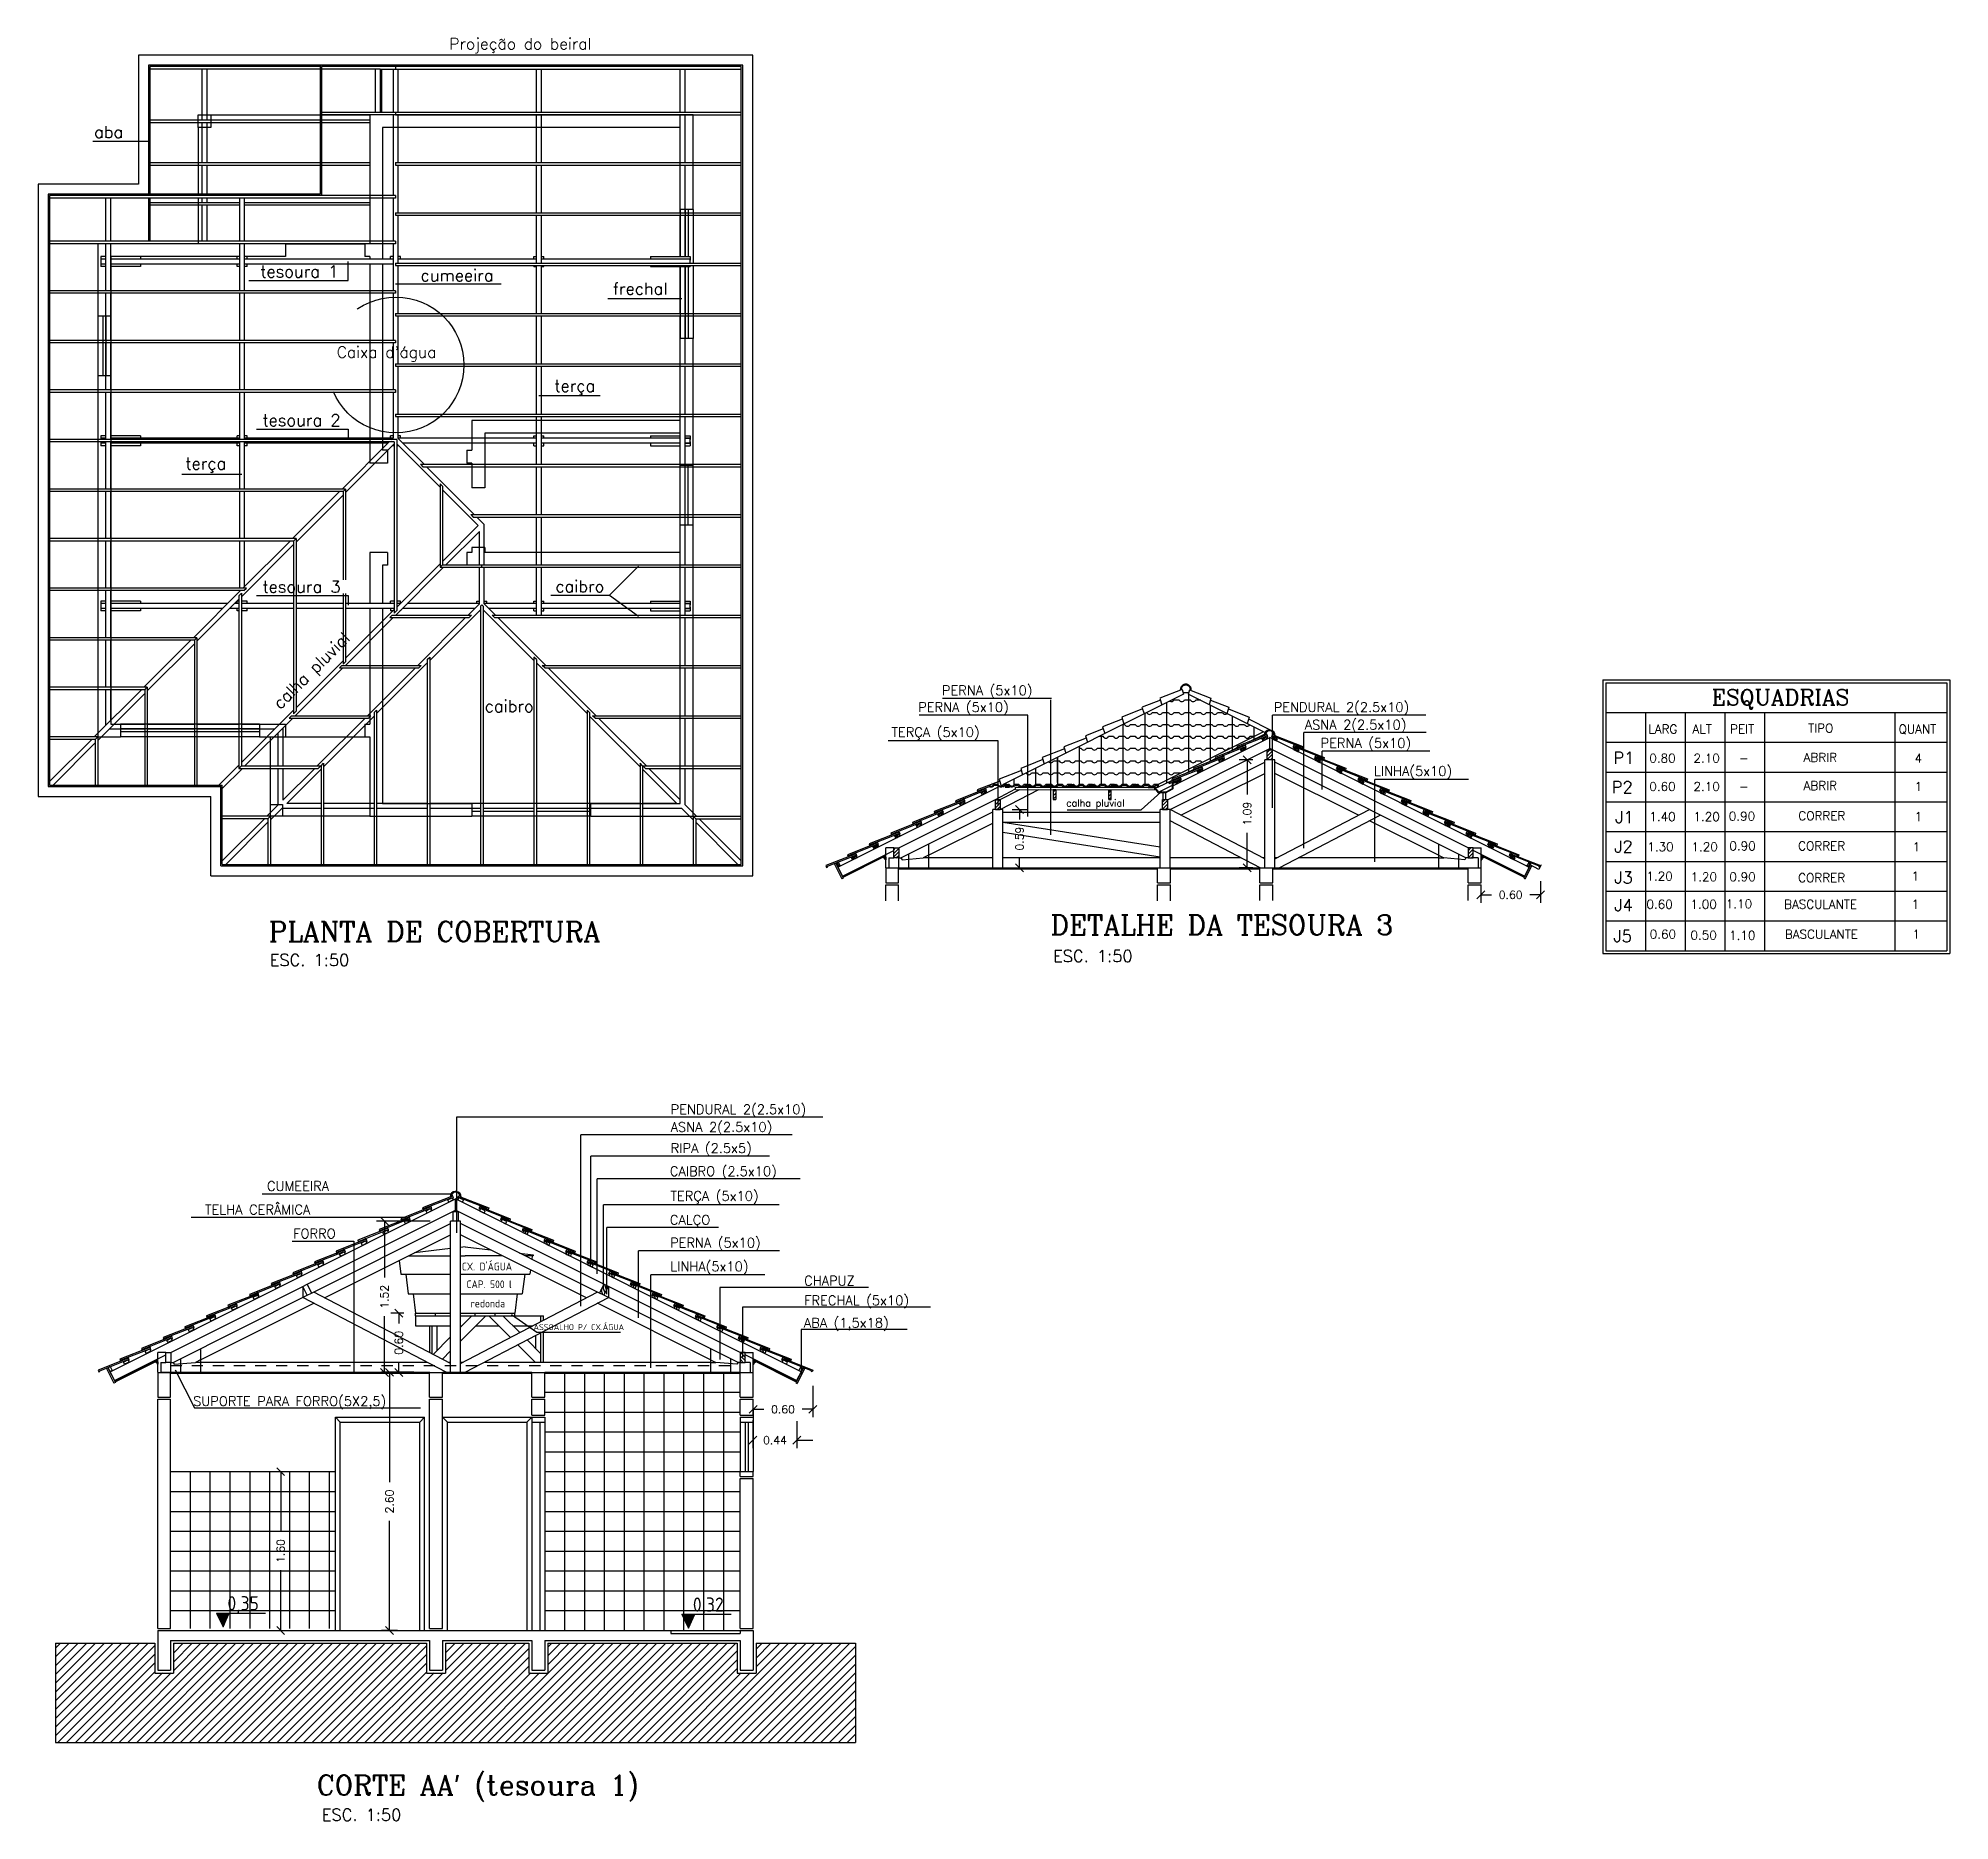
# Model space of a CAD drawing. Extents: x 121.8 to 221.5, y 86.6 to 106.4.
# Drawn here: x 192.6 to 211.86, y 86.59 to 104.55 of the extents above; entities that cross this region are included whole.
import ezdxf
from ezdxf.enums import TextEntityAlignment as Align

# ---------------------------------------------------------------- set-up
doc = ezdxf.new("R2010")
doc.units = 0
doc.header["$LTSCALE"] = 15
doc.linetypes.add('DASHED2', pattern=[0.375, 0.25, -0.125])
doc.layers.get('0').update_dxf_attribs({"linetype": 'CONTINUOUS'})
doc.layers.get('DEFPOINTS').update_dxf_attribs({"linetype": 'CONTINUOUS'})
for name, color, linetype in [('CONCRETO', 5, 'CONTINUOUS'), ('CORTE', 244, 'CONTINUOUS'), ('CORTETERRA', 244, 'CONTINUOUS'), ('COTAS', 244, 'CONTINUOUS'), ('JANELA', 5, 'CONTINUOUS'), ('MADEIRAME', 244, 'CONTINUOUS'), ('PAREDE', 7, 'CONTINUOUS'), ('PISO', 30, 'CONTINUOUS'), ('PROJEÇÃO', 30, 'CONTINUOUS'), ('TELHADO', 20, 'CONTINUOUS'), ('TEXTO', 1, 'CONTINUOUS'), ('TEXTO2', 30, 'CONTINUOUS'), ('VISPAREDE', 5, 'CONTINUOUS'), ('VISTAL', 30, 'CONTINUOUS'), ('VISTAP', 244, 'CONTINUOUS')]:
    doc.layers.add(name, color=color, linetype=linetype)
doc.styles.add('ROMANC', font='ROMANC.SHX')
doc.styles.get("Standard").update_dxf_attribs({"font": 'ISOCP'})
doc.dimstyles.get("Standard").update_dxf_attribs({"dimscale": 0.8, "dimtxt": 0.1, "dimasz": 0.1, "dimexe": 0.1, "dimexo": 0.95, "dimgap": 0.09, "dimtad": 0, "dimzin": 0, "dimtxsty": 'ROMANC', "dimblk1": 'OBLIQUE', "dimblk2": 'OBLIQUE', "dimsah": 1, "dimcen": 0.09, "dimclrt": 244, "dimaunit": 1, "dimazin": 3, "dimtfac": 1, "dimtofl": 0, "dimtmove": 0, "dimatfit": 3, "dimtolj": 1, "dimtzin": 0})

msp = doc.modelspace()

# ---------------------------------------------------------------- texts
at = {"layer": 'COTAS', "color": 244, "linetype": 'CONTINUOUS', "style": 'ROMANC'}
for p in [(206.061, 97.118), (198.97, 92.126)]:
    msp.add_text('LINHA(5x10)', height=0.096, dxfattribs=at).set_placement(p)
at = {"layer": 'TEXTO', "color": 244, "ltscale": 0.3, "style": 'ROMANC'}
for s, p in [('Projeção do beiral', (196.745, 104.437)), ("Caixa d'água", (195.61, 101.33))]:
    msp.add_text(s, height=0.11434, dxfattribs=at).set_placement(p)
at = {"layer": 'TEXTO', "color": 244, "linetype": 'CONTINUOUS', "style": 'ROMANC'}
for s, height, p in [('aba', 0.12, (193.311, 103.606)), ('tesoura 1 ', 0.12, (195.274, 102.201)), ('cumeeira', 0.12, (196.822, 102.164)), ('frechal', 0.12, (198.667, 102.027)), ('terça', 0.12, (198.009, 101.031)), ('tesoura 2', 0.12, (195.255, 100.701)), ('terça', 0.12, (194.291, 100.248)), ('tesoura 3', 0.12, (195.255, 99.024)), ('caibro', 0.12, (198.06, 99.03)), ('caibro', 0.12, (197.348, 97.823)), ('CUMEEIRA', 0.096, (195.22, 92.984)), ('TELHA CERÂMICA', 0.096, (194.813, 92.76))]:
    msp.add_text(s, height=height, dxfattribs=at).set_placement(p, align=Align.MIDDLE)
msp.add_text('calha pluvial', height=0.12, rotation=45, dxfattribs=at).set_placement((195.366, 98.167), align=Align.MIDDLE)
for s, height, p in [('PERNA (5x10)', 0.096, (201.469, 97.762)), ('PERNA (5x10)', 0.096, (201.708, 97.931)), ('PENDURAL 2(2.5x10)', 0.096, (205.052, 97.762)), ('ASNA 2(2.5x10)', 0.096, (205.365, 97.585)), ('TERÇA (5x10)', 0.096, (201.2, 97.51)), ('PERNA (5x10)', 0.096, (205.524, 97.4)), ('calha pluvial', 0.07, (202.961, 96.808)), ('PENDURAL 2(2.5x10)', 0.096, (198.975, 93.709)), ('ASNA 2(2.5x10)', 0.096, (198.975, 93.531)), ('RIPA (2.5x5)', 0.096, (198.975, 93.318)), ('CAIBRO (2.5x10)', 0.096, (198.967, 93.085)), ('TERÇA (5x10)', 0.096, (198.973, 92.836)), ('CALÇO', 0.096, (198.967, 92.595)), ('FORRO', 0.096, (195.171, 92.457)), ('PERNA (5x10)', 0.096, (198.969, 92.365)), ('CHAPUZ', 0.096, (200.32, 91.982)), ('FRECHAL (5x10)', 0.096, (200.32, 91.784)), ('ABA (1,5x18)', 0.096, (200.317, 91.558)), ('SUPORTE PARA FORRO(5X2,5)', 0.096, (194.163, 90.768))]:
    msp.add_text(s, height=height, dxfattribs=at).set_placement(p)
at = {"layer": 'TEXTO', "color": 1, "ltscale": 0.3, "style": 'ROMANC'}
msp.add_text('ESQUADRIAS', height=0.16, dxfattribs=at).set_placement((210.851, 97.829), align=Align.RIGHT)
for s, p in [('LARG', (208.828, 97.545)), ('ALT', (209.273, 97.545)), ('PEIT', (209.651, 97.545)), ('TIPO', (210.438, 97.554)), ('QUANT', (211.349, 97.545)), ('0.80', (208.837, 97.251)), ('2.10', (209.282, 97.251)), ('-', (209.74, 97.251)), ('ABRIR', (210.392, 97.259)), ('4', (211.51, 97.251)), ('0.60', (208.837, 96.966)), ('2.10', (209.282, 96.966)), ('-', (209.74, 96.966)), ('ABRIR', (210.392, 96.975)), ('1', (211.51, 96.966)), ('1.40', (208.837, 96.662)), ('1.20', (209.282, 96.662)), ('0.90', (209.638, 96.667)), ('CORRER', (210.339, 96.671)), ('1', (211.51, 96.662)), ('1.30', (208.817, 96.358)), ('1.20', (209.262, 96.358)), ('0.90', (209.644, 96.367)), ('CORRER', (210.337, 96.367)), ('1', (211.49, 96.358)), ('1.20', (208.808, 96.063)), ('1.20', (209.254, 96.055)), ('0.90', (209.644, 96.056)), ('CORRER', (210.337, 96.047)), ('1', (211.48, 96.063)), ('0.60', (208.808, 95.779)), ('1.00', (209.252, 95.779)), ('1.10', (209.608, 95.784)), ('BASCULANTE', (210.195, 95.779)), ('1', (211.48, 95.779)), ('0.60', (208.841, 95.477)), ('0.50', (209.252, 95.469)), ('1.10', (209.641, 95.466)), ('BASCULANTE', (210.203, 95.477)), ('1', (211.489, 95.477))]:
    msp.add_text(s, height=0.0885, dxfattribs=at).set_placement(p)
at = {"layer": 'TEXTO', "color": 1, "ltscale": 0.2, "style": 'ROMANC'}
for s, p in [('P1', (208.476, 97.239)), ('P2', (208.459, 96.943)), ('J1', (208.494, 96.641)), ('J2', (208.485, 96.344)), ('J3', (208.485, 96.033)), ('J4', (208.485, 95.754)), ('J5', (208.476, 95.443))]:
    msp.add_text(s, height=0.12, dxfattribs=at).set_placement(p)
at = {"layer": 'TEXTO', "color": 5, "ltscale": 0.3, "style": 'ROMANC'}
for s, p in [('PLANTA DE COBERTURA', (194.924, 95.449)), ('DETALHE DA TESOURA 3', (202.802, 95.516)), ("CORTE AA' (tesoura 1)", (195.408, 86.848))]:
    msp.add_text(s, height=0.2, dxfattribs=at).set_placement(p)
at = {"layer": 'TEXTO', "color": 30, "linetype": 'CONTINUOUS'}
for s, p in [("CX. D'ÁGUA ", (197.146, 92.185)), ('CAP. 500 l', (197.146, 91.994)), ('redonda', (197.133, 91.801))]:
    msp.add_text(s, height=0.078, dxfattribs=at).set_placement(p, align=Align.MIDDLE)
at = {"layer": 'TEXTO', "color": 244, "linetype": 'CONTINUOUS'}
msp.add_text('ASSOALHO P/ CX.ÁGUA', height=0.06, dxfattribs=at).set_placement((198.049, 91.572), align=Align.MIDDLE)
at = {"layer": 'TEXTO', "color": 1}
for s, p in [('0,35', (194.509, 88.708)), ('0,32', (199.199, 88.695))]:
    msp.add_text(s, height=0.1431, dxfattribs=at).set_placement(p)

# ---------------------------------------------------------------- blocks, each defined once
blk = doc.blocks.new('*X4')
at = {"color": 0}
for p, q in [((191.8346, 96.81), (191.8357, 96.8112)), ((191.8352, 96.8088), (191.8375, 96.8112)), ((191.8357, 96.8076), (191.8392, 96.8112)), ((191.8363, 96.8064), (191.841, 96.8112)), ((191.8369, 96.8052), (191.8428, 96.8112)), ((191.8374, 96.804), (191.8445, 96.8112)), ((191.838, 96.8028), (191.8463, 96.8112)), ((191.8386, 96.8016), (191.8481, 96.8112)), ((191.8391, 96.8004), (191.8498, 96.8112)), ((191.8397, 96.7992), (191.8516, 96.8112)), ((191.8403, 96.798), (191.8534, 96.8112)), ((191.8408, 96.7968), (191.8551, 96.8112)), ((191.8414, 96.7956), (191.8569, 96.8112)), ((191.842, 96.7944), (191.8587, 96.8112)), ((191.8425, 96.7932), (191.8605, 96.8112)), ((191.8431, 96.792), (191.8622, 96.8112)), ((191.8436, 96.7908), (191.864, 96.8112)), ((191.8442, 96.7896), (191.8658, 96.8112)), ((191.8448, 96.7884), (191.8675, 96.8112)), ((191.8453, 96.7872), (191.8693, 96.8112)), ((191.8459, 96.786), (191.8711, 96.8112)), ((191.8465, 96.7848), (191.8728, 96.8112)), ((191.847, 96.7836), (191.8746, 96.8112)), ((191.8476, 96.7824), (191.8764, 96.8112)), ((191.8482, 96.7812), (191.8781, 96.8112)), ((191.8487, 96.78), (191.8799, 96.8112)), ((191.8493, 96.7788), (191.8817, 96.8112)), ((191.8499, 96.7776), (191.8834, 96.8112)), ((191.8504, 96.7764), (191.8852, 96.8112)), ((191.851, 96.7752), (191.887, 96.8112)), ((191.8516, 96.774), (191.8887, 96.8112)), ((191.8521, 96.7728), (191.8905, 96.8112)), ((191.8527, 96.7716), (191.8923, 96.8112)), ((191.8533, 96.7704), (191.894, 96.8112)), ((191.8538, 96.7692), (191.8958, 96.8112)), ((191.8544, 96.768), (191.8976, 96.8112)), ((191.855, 96.7668), (191.8972, 96.809)), ((191.8555, 96.7656), (191.8957, 96.8057)), ((191.8561, 96.7644), (191.8942, 96.8025)), ((191.8567, 96.7632), (191.8927, 96.7992)), ((191.8572, 96.762), (191.8913, 96.796)), ((191.8578, 96.7608), (191.8898, 96.7928)), ((191.8584, 96.7596), (191.8883, 96.7895)), ((191.8589, 96.7584), (191.8868, 96.7863)), ((191.8595, 96.7572), (191.8853, 96.783)), ((191.8601, 96.756), (191.8839, 96.7798)), ((191.8606, 96.7548), (191.8824, 96.7765)), ((191.8612, 96.7536), (191.8809, 96.7733)), ((191.8618, 96.7524), (191.8794, 96.77)), ((191.8623, 96.7512), (191.8779, 96.7668)), ((191.8629, 96.75), (191.8765, 96.7635)), ((191.8635, 96.7488), (191.875, 96.7603)), ((191.864, 96.7476), (191.8735, 96.757)), ((191.8646, 96.7464), (191.872, 96.7538)), ((191.8652, 96.7452), (191.8705, 96.7505)), ((191.8657, 96.744), (191.8691, 96.7473)), ((191.8663, 96.7428), (191.8676, 96.744))]:
    blk.add_line(p, q, dxfattribs=at)
blk = doc.blocks.new('*X7')
at = {"color": 0, "linetype": 'DASHED2'}
for p, q in [((144.794, 79.14), (144.798, 79.143)), ((144.808, 79.118), (144.833, 79.143)), ((144.844, 79.118), (144.844, 79.119))]:
    blk.add_line(p, q, dxfattribs=at)
blk = doc.blocks.new('*X8')
at = {"color": 0, "linetype": 'DASHED2'}
for p, q in [((146.435, 78.977), (146.474, 79.016)), ((146.435, 79.013), (146.439, 79.016)), ((146.435, 78.942), (146.485, 78.992)), ((146.445, 78.916), (146.485, 78.957)), ((146.48, 78.916), (146.485, 78.921))]:
    blk.add_line(p, q, dxfattribs=at)
blk = doc.blocks.new('*X5')
at = {"color": 0, "linetype": 'DASHED2'}
for p, q in [((144.157, 77.689), (144.207, 77.739)), ((144.157, 77.725), (144.172, 77.739)), ((144.157, 77.654), (144.207, 77.704)), ((144.178, 77.639), (144.207, 77.668))]:
    blk.add_line(p, q, dxfattribs=at)
blk = doc.blocks.new('_OBLIQUE')
at = {"color": 0, "linetype": 'BYBLOCK'}
blk.add_line((-0.5, -0.5), (0.5, 0.5), dxfattribs=at)
blk = doc.blocks.new('*D28')
at = {"color": 0, "linetype": 'BYBLOCK'}
for p, q in [((200.407, 90.97), (200.407, 90.654)), ((199.806, 90.746), (199.806, 90.654)), ((199.806, 90.734), (199.913, 90.734)), ((200.407, 90.734), (200.301, 90.734))]:
    blk.add_line(p, q, dxfattribs=at)
at = {"layer": 'DEFPOINTS', "color": 0, "linetype": 'BYBLOCK'}
for p in [(200.407, 91.13), (199.806, 90.906), (200.407, 90.734)]:
    blk.add_point(p, dxfattribs=at)
at = {"color": 0, "linetype": 'BYBLOCK', "xscale": 0.08000000000000002, "yscale": 0.08000000000000002, "zscale": 0.08000000000000002, "rotation": 180}
blk.add_blockref('_OBLIQUE', (199.806, 90.734), dxfattribs=at)
at = {"color": 0, "linetype": 'BYBLOCK', "xscale": 0.08000000000000002, "yscale": 0.08000000000000002, "zscale": 0.08000000000000002}
blk.add_blockref('_OBLIQUE', (200.407, 90.734), dxfattribs=at)
at = {"color": 244, "linetype": 'BYBLOCK', "insert": (200.107, 90.734), "char_height": 0.08, "attachment_point": 5, "style": 'ROMANC'}
blk.add_mtext('\\A1;0.60', dxfattribs=at)
blk = doc.blocks.new('*D29')
at = {"color": 0, "linetype": 'BYBLOCK'}
for p, q in [((199.804, 90.624), (199.804, 90.343)), ((200.247, 90.613), (200.247, 90.343)), ((199.804, 90.423), (199.804, 90.423)), ((200.247, 90.423), (200.407, 90.423))]:
    blk.add_line(p, q, dxfattribs=at)
at = {"layer": 'DEFPOINTS', "color": 0, "linetype": 'BYBLOCK'}
for p in [(199.804, 90.784), (200.247, 90.773), (200.247, 90.423)]:
    blk.add_point(p, dxfattribs=at)
at = {"color": 0, "linetype": 'BYBLOCK', "xscale": 0.08000000000000002, "yscale": 0.08000000000000002, "zscale": 0.08000000000000002}
blk.add_blockref('_OBLIQUE', (199.804, 90.423), dxfattribs=at)
at = {"color": 0, "linetype": 'BYBLOCK', "xscale": 0.08000000000000002, "yscale": 0.08000000000000002, "zscale": 0.08000000000000002, "rotation": 180}
blk.add_blockref('_OBLIQUE', (200.247, 90.423), dxfattribs=at)
at = {"color": 244, "linetype": 'BYBLOCK', "insert": (200.026, 90.423), "char_height": 0.08, "attachment_point": 5, "style": 'ROMANC'}
blk.add_mtext('\\A1;0.44', dxfattribs=at)
blk = doc.blocks.new('*D30')
at = {"color": 0, "linetype": 'BYBLOCK'}
for p, q in [((196.553, 92.629), (196.011, 92.629)), ((196.091, 92.629), (196.091, 92.062)), ((196.091, 91.106), (196.091, 91.674)), ((196.472, 91.106), (196.011, 91.106))]:
    blk.add_line(p, q, dxfattribs=at)
at = {"layer": 'DEFPOINTS', "color": 0, "linetype": 'BYBLOCK'}
for p in [(196.713, 92.629), (196.091, 91.106), (196.632, 91.106)]:
    blk.add_point(p, dxfattribs=at)
at = {"color": 0, "linetype": 'BYBLOCK', "xscale": 0.08000000000000002, "yscale": 0.08000000000000002, "zscale": 0.08000000000000002}
for p, rotation in [((196.091, 92.629), 90), ((196.091, 91.106), 270)]:
    blk.add_blockref('_OBLIQUE', p, dxfattribs=dict(at, rotation=rotation))
at = {"color": 244, "linetype": 'BYBLOCK', "insert": (196.091, 91.868), "char_height": 0.08, "attachment_point": 5, "rotation": 90, "style": 'ROMANC'}
blk.add_mtext('\\A1;1.52', dxfattribs=at)
blk = doc.blocks.new('*D31')
at = {"color": 0, "linetype": 'BYBLOCK'}
for p, q in [((196.387, 91.107), (196.061, 91.107)), ((196.141, 91.107), (196.141, 89.999)), ((196.141, 88.504), (196.141, 89.611)), ((196.221, 88.504), (196.061, 88.504))]:
    blk.add_line(p, q, dxfattribs=at)
at = {"layer": 'DEFPOINTS', "color": 0, "linetype": 'BYBLOCK'}
for p in [(196.547, 91.107), (196.141, 88.504), (196.381, 88.504)]:
    blk.add_point(p, dxfattribs=at)
at = {"color": 0, "linetype": 'BYBLOCK', "xscale": 0.08000000000000002, "yscale": 0.08000000000000002, "zscale": 0.08000000000000002}
for p, rotation in [((196.141, 91.107), 90), ((196.141, 88.504), 270)]:
    blk.add_blockref('_OBLIQUE', p, dxfattribs=dict(at, rotation=rotation))
at = {"color": 244, "linetype": 'BYBLOCK', "insert": (196.141, 89.805), "char_height": 0.08, "attachment_point": 5, "rotation": 90, "style": 'ROMANC'}
blk.add_mtext('\\A1;2.60', dxfattribs=at)
blk = doc.blocks.new('*D32')
at = {"color": 0, "linetype": 'BYBLOCK'}
for p, q in [((195.045, 90.106), (195.045, 89.5)), ((195.096, 90.106), (195.125, 90.106)), ((195.045, 88.506), (195.045, 89.112)), ((195.096, 88.506), (195.125, 88.506))]:
    blk.add_line(p, q, dxfattribs=at)
at = {"layer": 'DEFPOINTS', "color": 0, "linetype": 'BYBLOCK'}
for p in [(194.936, 90.106), (194.936, 88.506), (195.045, 88.506)]:
    blk.add_point(p, dxfattribs=at)
at = {"color": 0, "linetype": 'BYBLOCK', "xscale": 0.08000000000000002, "yscale": 0.08000000000000002, "zscale": 0.08000000000000002}
for p, rotation in [((195.045, 90.106), 90), ((195.045, 88.506), 270)]:
    blk.add_blockref('_OBLIQUE', p, dxfattribs=dict(at, rotation=rotation))
at = {"color": 244, "linetype": 'BYBLOCK', "insert": (195.045, 89.306), "char_height": 0.08, "attachment_point": 5, "rotation": 90, "style": 'ROMANC'}
blk.add_mtext('\\A1;1.60', dxfattribs=at)
blk = doc.blocks.new('*D35')
at = {"color": 0, "linetype": 'BYBLOCK'}
for p, q in [((196.285, 91.702), (196.155, 91.702)), ((196.235, 91.702), (196.235, 91.598)), ((196.235, 91.106), (196.235, 91.21)), ((196.426, 91.106), (196.155, 91.106))]:
    blk.add_line(p, q, dxfattribs=at)
at = {"layer": 'DEFPOINTS', "color": 0, "linetype": 'BYBLOCK'}
for p in [(196.405, 91.702), (196.235, 91.106), (196.546, 91.106)]:
    blk.add_point(p, dxfattribs=at)
at = {"color": 0, "linetype": 'BYBLOCK', "xscale": 0.08000000000000002, "yscale": 0.08000000000000002, "zscale": 0.08000000000000002}
for p, rotation in [((196.235, 91.702), 90), ((196.235, 91.106), 270)]:
    blk.add_blockref('_OBLIQUE', p, dxfattribs=dict(at, rotation=rotation))
at = {"color": 244, "linetype": 'BYBLOCK', "insert": (196.235, 91.404), "char_height": 0.08, "attachment_point": 5, "rotation": 90, "style": 'ROMANC'}
blk.add_mtext('\\A1;0.60', dxfattribs=at)
blk = doc.blocks.new('*X6')
at = {"color": 0, "linetype": 'DASHED2'}
for p, q in [((147.052, 79.135), (147.08, 79.162)), ((147.052, 79.099), (147.102, 79.149)), ((147.052, 79.064), (147.102, 79.114)), ((147.086, 79.062), (147.102, 79.079))]:
    blk.add_line(p, q, dxfattribs=at)
blk = doc.blocks.new('*X36')
at = {"color": 0}
for p, q in [((214.129, 94.77), (214.129, 94.775)), ((214.13, 94.771), (214.13, 94.775)), ((214.131, 94.772), (214.131, 94.776)), ((214.132, 94.772), (214.132, 94.777)), ((214.134, 94.773), (214.134, 94.777)), ((214.135, 94.773), (214.135, 94.778)), ((214.136, 94.774), (214.136, 94.779)), ((214.137, 94.775), (214.137, 94.779)), ((214.139, 94.775), (214.139, 94.78)), ((214.14, 94.776), (214.14, 94.78)), ((214.141, 94.777), (214.141, 94.781)), ((214.143, 94.777), (214.143, 94.782)), ((214.144, 94.778), (214.144, 94.782)), ((214.145, 94.778), (214.145, 94.783)), ((214.146, 94.779), (214.146, 94.784)), ((214.148, 94.78), (214.148, 94.784)), ((214.149, 94.78), (214.149, 94.785)), ((214.15, 94.781), (214.15, 94.785)), ((214.151, 94.782), (214.151, 94.786)), ((214.153, 94.782), (214.153, 94.787)), ((214.154, 94.783), (214.154, 94.787)), ((214.155, 94.783), (214.155, 94.788)), ((214.156, 94.784), (214.156, 94.789)), ((214.157, 94.785), (214.157, 94.789)), ((214.159, 94.785), (214.159, 94.79)), ((214.16, 94.786), (214.16, 94.79)), ((214.161, 94.787), (214.161, 94.791)), ((214.162, 94.787), (214.162, 94.792)), ((214.164, 94.788), (214.164, 94.792)), ((214.165, 94.788), (214.165, 94.793)), ((214.166, 94.789), (214.166, 94.794)), ((214.167, 94.79), (214.167, 94.794)), ((214.169, 94.79), (214.169, 94.795)), ((214.17, 94.791), (214.17, 94.795)), ((214.171, 94.792), (214.171, 94.796)), ((214.173, 94.792), (214.173, 94.797)), ((214.174, 94.793), (214.174, 94.797)), ((214.175, 94.793), (214.175, 94.798)), ((214.176, 94.794), (214.176, 94.796)), ((213.856, 94.716), (213.856, 94.72)), ((213.857, 94.716), (213.857, 94.72)), ((213.859, 94.716), (213.859, 94.72)), ((213.86, 94.716), (213.86, 94.72)), ((213.861, 94.715), (213.861, 94.719)), ((213.863, 94.715), (213.863, 94.719)), ((213.864, 94.715), (213.864, 94.719)), ((213.865, 94.715), (213.865, 94.719)), ((213.866, 94.715), (213.866, 94.719)), ((213.868, 94.715), (213.868, 94.719)), ((213.869, 94.715), (213.869, 94.719)), ((213.87, 94.715), (213.87, 94.719)), ((213.871, 94.715), (213.871, 94.719)), ((213.873, 94.715), (213.873, 94.719)), ((213.874, 94.715), (213.874, 94.719)), ((213.875, 94.715), (213.875, 94.719)), ((213.876, 94.715), (213.876, 94.719)), ((213.877, 94.715), (213.877, 94.719)), ((213.879, 94.715), (213.879, 94.719)), ((213.88, 94.715), (213.88, 94.719)), ((213.881, 94.715), (213.881, 94.719)), ((213.882, 94.715), (213.882, 94.719)), ((213.884, 94.715), (213.884, 94.719)), ((213.885, 94.715), (213.885, 94.719)), ((213.886, 94.715), (213.886, 94.719)), ((213.887, 94.715), (213.887, 94.719)), ((213.889, 94.715), (213.889, 94.719)), ((213.89, 94.715), (213.89, 94.719)), ((213.891, 94.715), (213.891, 94.719)), ((213.893, 94.715), (213.893, 94.719)), ((213.894, 94.715), (213.894, 94.719)), ((213.895, 94.715), (213.895, 94.719)), ((213.896, 94.715), (213.896, 94.719)), ((213.898, 94.715), (213.898, 94.719)), ((213.899, 94.715), (213.899, 94.719)), ((213.9, 94.715), (213.9, 94.719)), ((213.901, 94.715), (213.901, 94.719)), ((213.903, 94.715), (213.903, 94.719)), ((213.904, 94.715), (213.904, 94.719)), ((213.905, 94.715), (213.905, 94.719)), ((213.906, 94.715), (213.906, 94.719)), ((213.907, 94.715), (213.907, 94.719)), ((213.909, 94.715), (213.909, 94.719)), ((213.91, 94.715), (213.91, 94.719)), ((213.911, 94.715), (213.911, 94.719)), ((213.912, 94.715), (213.912, 94.719)), ((213.914, 94.715), (213.914, 94.719)), ((213.915, 94.715), (213.915, 94.719)), ((213.916, 94.715), (213.916, 94.719)), ((213.917, 94.715), (213.917, 94.719)), ((213.919, 94.714), (213.919, 94.719)), ((213.92, 94.712), (213.92, 94.719)), ((213.921, 94.711), (213.921, 94.717)), ((213.923, 94.709), (213.923, 94.715)), ((213.924, 94.707), (213.924, 94.714)), ((213.925, 94.706), (213.925, 94.712)), ((213.926, 94.704), (213.926, 94.711)), ((213.928, 94.703), (213.928, 94.709)), ((213.929, 94.701), (213.929, 94.708)), ((213.93, 94.7), (213.93, 94.706)), ((213.931, 94.698), (213.931, 94.704)), ((213.932, 94.696), (213.932, 94.703)), ((213.934, 94.695), (213.934, 94.701)), ((213.935, 94.693), (213.935, 94.7)), ((213.936, 94.692), (213.936, 94.698)), ((213.937, 94.69), (213.937, 94.697)), ((213.939, 94.689), (213.939, 94.695)), ((213.94, 94.687), (213.94, 94.693)), ((213.941, 94.685), (213.941, 94.692)), ((213.942, 94.684), (213.942, 94.69)), ((213.944, 94.682), (213.944, 94.689)), ((213.945, 94.681), (213.945, 94.687)), ((213.946, 94.679), (213.946, 94.686)), ((213.947, 94.678), (213.947, 94.684)), ((213.949, 94.676), (213.949, 94.682)), ((213.95, 94.674), (213.95, 94.681)), ((213.951, 94.673), (213.951, 94.679)), ((213.952, 94.671), (213.952, 94.678)), ((213.954, 94.67), (213.954, 94.676)), ((213.955, 94.668), (213.955, 94.675)), ((213.956, 94.667), (213.956, 94.673)), ((213.958, 94.665), (213.958, 94.671)), ((213.959, 94.665), (213.959, 94.67)), ((213.96, 94.665), (213.96, 94.669)), ((213.961, 94.665), (213.961, 94.669)), ((213.963, 94.665), (213.963, 94.669)), ((213.964, 94.665), (213.964, 94.669)), ((213.965, 94.665), (213.965, 94.669)), ((213.966, 94.665), (213.966, 94.669)), ((213.968, 94.665), (213.968, 94.669)), ((213.969, 94.665), (213.969, 94.669)), ((213.97, 94.665), (213.97, 94.669)), ((213.971, 94.665), (213.971, 94.669)), ((213.972, 94.665), (213.972, 94.669)), ((213.974, 94.665), (213.974, 94.669)), ((213.975, 94.665), (213.975, 94.669)), ((213.976, 94.665), (213.976, 94.669)), ((213.977, 94.665), (213.977, 94.669)), ((213.979, 94.665), (213.979, 94.669)), ((213.98, 94.665), (213.98, 94.669)), ((213.981, 94.665), (213.981, 94.669)), ((213.982, 94.665), (213.982, 94.669)), ((213.984, 94.665), (213.984, 94.669)), ((213.985, 94.665), (213.985, 94.669)), ((213.986, 94.665), (213.986, 94.669)), ((213.988, 94.665), (213.988, 94.669)), ((213.989, 94.665), (213.989, 94.669)), ((213.99, 94.665), (213.99, 94.669)), ((213.991, 94.665), (213.991, 94.669)), ((213.993, 94.665), (213.993, 94.669)), ((213.994, 94.665), (213.994, 94.669)), ((213.995, 94.665), (213.995, 94.669)), ((213.996, 94.665), (213.996, 94.669)), ((213.998, 94.665), (213.998, 94.669)), ((213.999, 94.665), (213.999, 94.669)), ((214, 94.665), (214, 94.669)), ((214.001, 94.665), (214.001, 94.669)), ((214.002, 94.665), (214.002, 94.669)), ((214.004, 94.665), (214.004, 94.669)), ((214.005, 94.665), (214.005, 94.669)), ((214.006, 94.665), (214.006, 94.669)), ((214.007, 94.665), (214.007, 94.669)), ((214.009, 94.665), (214.009, 94.669)), ((214.01, 94.665), (214.01, 94.669)), ((214.011, 94.665), (214.011, 94.669)), ((214.012, 94.665), (214.012, 94.669)), ((214.014, 94.665), (214.014, 94.669)), ((214.015, 94.665), (214.015, 94.669)), ((214.016, 94.665), (214.016, 94.669)), ((214.018, 94.665), (214.018, 94.669)), ((214.019, 94.665), (214.019, 94.669)), ((214.02, 94.665), (214.02, 94.669)), ((214.021, 94.665), (214.021, 94.669)), ((214.023, 94.665), (214.023, 94.669)), ((214.024, 94.665), (214.024, 94.669)), ((214.025, 94.665), (214.025, 94.669)), ((214.026, 94.665), (214.026, 94.669)), ((214.028, 94.665), (214.028, 94.669)), ((214.029, 94.665), (214.029, 94.669)), ((214.03, 94.665), (214.03, 94.67)), ((214.031, 94.666), (214.031, 94.67)), ((214.032, 94.666), (214.032, 94.671)), ((214.034, 94.667), (214.034, 94.671)), ((214.035, 94.668), (214.035, 94.672)), ((214.036, 94.668), (214.036, 94.673)), ((214.037, 94.669), (214.037, 94.673)), ((214.039, 94.669), (214.039, 94.674)), ((214.04, 94.67), (214.04, 94.675)), ((214.041, 94.671), (214.041, 94.675)), ((214.042, 94.671), (214.042, 94.676)), ((214.044, 94.672), (214.044, 94.676)), ((214.045, 94.673), (214.045, 94.677)), ((214.046, 94.673), (214.046, 94.678)), ((214.048, 94.674), (214.048, 94.678)), ((214.049, 94.674), (214.049, 94.679)), ((214.05, 94.675), (214.05, 94.68)), ((214.051, 94.676), (214.051, 94.68)), ((214.053, 94.676), (214.053, 94.681)), ((214.054, 94.677), (214.054, 94.681)), ((214.055, 94.678), (214.055, 94.682)), ((214.056, 94.678), (214.056, 94.683)), ((214.058, 94.679), (214.058, 94.683)), ((214.059, 94.679), (214.059, 94.684)), ((214.06, 94.68), (214.06, 94.685)), ((214.061, 94.681), (214.061, 94.685)), ((214.062, 94.681), (214.062, 94.686)), ((214.064, 94.682), (214.064, 94.686)), ((214.065, 94.683), (214.065, 94.687)), ((214.066, 94.683), (214.066, 94.688)), ((214.067, 94.684), (214.067, 94.688)), ((214.069, 94.684), (214.069, 94.689)), ((214.07, 94.685), (214.07, 94.69)), ((214.071, 94.686), (214.071, 94.69)), ((214.072, 94.686), (214.072, 94.691)), ((214.074, 94.687), (214.074, 94.691)), ((214.075, 94.688), (214.075, 94.692)), ((214.076, 94.688), (214.076, 94.693)), ((214.077, 94.689), (214.077, 94.693)), ((214.079, 94.689), (214.079, 94.694)), ((214.08, 94.69), (214.08, 94.695)), ((214.081, 94.691), (214.081, 94.695)), ((214.083, 94.691), (214.083, 94.696)), ((214.084, 94.692), (214.084, 94.696)), ((214.085, 94.693), (214.085, 94.697)), ((214.086, 94.693), (214.086, 94.698)), ((214.088, 94.694), (214.088, 94.698)), ((214.089, 94.694), (214.089, 94.699)), ((214.09, 94.695), (214.09, 94.7)), ((214.091, 94.696), (214.091, 94.7)), ((214.093, 94.696), (214.093, 94.701)), ((214.094, 94.697), (214.094, 94.701)), ((214.095, 94.698), (214.095, 94.702)), ((214.096, 94.698), (214.096, 94.703)), ((214.097, 94.699), (214.097, 94.703)), ((214.099, 94.699), (214.099, 94.704)), ((214.1, 94.7), (214.1, 94.705)), ((214.101, 94.701), (214.101, 94.705)), ((214.102, 94.701), (214.102, 94.762)), ((214.104, 94.702), (214.104, 94.762)), ((214.105, 94.703), (214.105, 94.763)), ((214.106, 94.759), (214.106, 94.764)), ((214.107, 94.76), (214.107, 94.764)), ((214.109, 94.76), (214.109, 94.765)), ((214.11, 94.761), (214.11, 94.765)), ((214.111, 94.762), (214.111, 94.766)), ((214.113, 94.762), (214.113, 94.767)), ((214.114, 94.763), (214.114, 94.767)), ((214.115, 94.763), (214.115, 94.768)), ((214.116, 94.764), (214.116, 94.769)), ((214.118, 94.765), (214.118, 94.769)), ((214.119, 94.765), (214.119, 94.77)), ((214.12, 94.766), (214.12, 94.77)), ((214.121, 94.767), (214.121, 94.771)), ((214.123, 94.767), (214.123, 94.772)), ((214.124, 94.768), (214.124, 94.772)), ((214.125, 94.768), (214.125, 94.773)), ((214.126, 94.769), (214.126, 94.774)), ((214.127, 94.77), (214.127, 94.774))]:
    blk.add_line(p, q, dxfattribs=at)
blk = doc.blocks.new('*D37')
at = {"color": 0, "linetype": 'BYBLOCK'}
for p, q in [((207.501, 95.931), (207.501, 95.839)), ((208.102, 96.055), (208.102, 95.839)), ((207.501, 95.919), (207.608, 95.919)), ((208.102, 95.919), (207.995, 95.919))]:
    blk.add_line(p, q, dxfattribs=at)
at = {"layer": 'DEFPOINTS', "color": 0, "linetype": 'BYBLOCK'}
for p in [(208.102, 96.215), (207.501, 96.091), (208.102, 95.919)]:
    blk.add_point(p, dxfattribs=at)
at = {"color": 0, "linetype": 'BYBLOCK', "xscale": 0.08000000000000002, "yscale": 0.08000000000000002, "zscale": 0.08000000000000002, "rotation": 180}
blk.add_blockref('_OBLIQUE', (207.501, 95.919), dxfattribs=at)
at = {"color": 0, "linetype": 'BYBLOCK', "xscale": 0.08000000000000002, "yscale": 0.08000000000000002, "zscale": 0.08000000000000002}
blk.add_blockref('_OBLIQUE', (208.102, 95.919), dxfattribs=at)
at = {"color": 244, "linetype": 'BYBLOCK', "insert": (207.802, 95.919), "char_height": 0.08, "attachment_point": 5, "style": 'ROMANC'}
blk.add_mtext('\\A1;0.60', dxfattribs=at)
blk = doc.blocks.new('*D38')
at = {"color": 0, "linetype": 'BYBLOCK'}
for p, q in [((202.779, 96.779), (202.933, 96.779)), ((202.853, 96.779), (202.853, 96.679)), ((202.804, 96.191), (202.933, 96.191)), ((202.853, 96.191), (202.853, 96.291))]:
    blk.add_line(p, q, dxfattribs=at)
at = {"layer": 'DEFPOINTS', "color": 0, "linetype": 'BYBLOCK'}
for p in [(202.659, 96.779), (202.684, 96.191), (202.853, 96.191)]:
    blk.add_point(p, dxfattribs=at)
at = {"color": 0, "linetype": 'BYBLOCK', "xscale": 0.08000000000000002, "yscale": 0.08000000000000002, "zscale": 0.08000000000000002}
for p, rotation in [((202.853, 96.779), 90), ((202.853, 96.191), 270)]:
    blk.add_blockref('_OBLIQUE', p, dxfattribs=dict(at, rotation=rotation))
at = {"color": 244, "linetype": 'BYBLOCK', "insert": (202.853, 96.485), "char_height": 0.08, "attachment_point": 5, "rotation": 90, "style": 'ROMANC'}
blk.add_mtext('\\A1;0.59', dxfattribs=at)
blk = doc.blocks.new('*D39')
at = {"color": 0, "linetype": 'BYBLOCK'}
for p, q in [((205.204, 97.28), (205.067, 97.28)), ((205.147, 97.28), (205.147, 96.93)), ((205.147, 96.191), (205.147, 96.542)), ((205.204, 96.191), (205.067, 96.191))]:
    blk.add_line(p, q, dxfattribs=at)
at = {"layer": 'DEFPOINTS', "color": 0, "linetype": 'BYBLOCK'}
for p in [(205.147, 97.28), (205.324, 97.28), (205.324, 96.191)]:
    blk.add_point(p, dxfattribs=at)
at = {"color": 0, "linetype": 'BYBLOCK', "xscale": 0.08000000000000002, "yscale": 0.08000000000000002, "zscale": 0.08000000000000002}
for p, rotation in [((205.147, 97.28), 90), ((205.147, 96.191), 270)]:
    blk.add_blockref('_OBLIQUE', p, dxfattribs=dict(at, rotation=rotation))
at = {"color": 244, "linetype": 'BYBLOCK', "insert": (205.147, 96.736), "char_height": 0.08, "attachment_point": 5, "rotation": 90, "style": 'ROMANC'}
blk.add_mtext('\\A1;1.09', dxfattribs=at)
blk = doc.blocks.new('*X44')
at = {"color": 0}
blk.add_line((211.737, 94.446), (211.737, 94.446), dxfattribs=at)
blk = doc.blocks.new('*X45')
at = {"color": 0}
for p, q in [((211.737, 94.446), (211.737, 94.446)), ((211.743, 94.434), (211.772, 94.463)), ((211.752, 94.425), (211.786, 94.459)), ((211.787, 94.443), (211.792, 94.448))]:
    blk.add_line(p, q, dxfattribs=at)
blk = doc.blocks.new('*X46')
at = {"color": 0}
for p, q in [((214.001, 94.571), (214.026, 94.595)), ((214.001, 94.536), (214.051, 94.586)), ((214.001, 94.5), (214.051, 94.55)), ((214.032, 94.496), (214.051, 94.515))]:
    blk.add_line(p, q, dxfattribs=at)
blk = doc.blocks.new('*X47')
at = {"color": 0}
for p, q in [((217.082, 94.08), (217.109, 94.108)), ((217.082, 94.045), (217.132, 94.095)), ((217.082, 94.01), (217.132, 94.06)), ((217.115, 94.008), (217.132, 94.024))]:
    blk.add_line(p, q, dxfattribs=at)
blk = doc.blocks.new('*X48')
at = {"color": 0}
for p, q in [((212.316, 94.547), (212.364, 94.595)), ((212.316, 94.583), (212.329, 94.595)), ((212.899, 94.671), (212.923, 94.695)), ((212.899, 94.636), (212.924, 94.661)), ((212.899, 94.6), (212.924, 94.625)), ((213.459, 94.665), (213.484, 94.69)), ((213.459, 94.63), (213.484, 94.655)), ((213.46, 94.595), (213.484, 94.62)), ((212.316, 94.512), (212.366, 94.562)), ((212.335, 94.496), (212.366, 94.527))]:
    blk.add_line(p, q, dxfattribs=at)
blk = doc.blocks.new('*X49')
at = {"color": 0}
for p, q in [((211.304, 94.225), (211.313, 94.234)), ((211.31, 94.213), (211.347, 94.25)), ((211.328, 94.213), (211.353, 94.238)), ((210.87, 94.003), (210.889, 94.021)), ((210.875, 93.991), (210.913, 94.028)), ((210.903, 94.001), (210.919, 94.016)), ((211.087, 94.114), (211.101, 94.128)), ((211.093, 94.102), (211.13, 94.139)), ((211.116, 94.107), (211.136, 94.128)), ((210.712, 93.951), (210.725, 93.964)), ((210.718, 93.939), (210.737, 93.958)), ((210.724, 93.927), (210.742, 93.946)), ((210.73, 93.916), (210.748, 93.934))]:
    blk.add_line(p, q, dxfattribs=at)
blk = doc.blocks.new('*X50')
at = {"color": 0}
for p, q in [((211.292, 94.089), (211.311, 94.108)), ((211.292, 94.053), (211.342, 94.103)), ((211.292, 94.018), (211.342, 94.068)), ((211.317, 94.008), (211.342, 94.033))]:
    blk.add_line(p, q, dxfattribs=at)
blk = doc.blocks.new('*X51')
at = {"color": 0}
for p, q in [((212.177, 94.656), (212.198, 94.677)), ((212.183, 94.644), (212.22, 94.682)), ((212.213, 94.656), (212.226, 94.67)), ((211.961, 94.546), (211.984, 94.569)), ((211.967, 94.534), (212.004, 94.571)), ((211.999, 94.549), (212.01, 94.559)), ((211.52, 94.335), (211.525, 94.34)), ((211.526, 94.323), (211.56, 94.357)), ((211.54, 94.319), (211.569, 94.349)), ((211.575, 94.337), (211.575, 94.337))]:
    blk.add_line(p, q, dxfattribs=at)
blk = doc.blocks.new('*X52')
at = {"color": 0}
for p, q in [((215.006, 95.204), (215.02, 95.218)), ((215.012, 95.193), (215.049, 95.23)), ((215.035, 95.198), (215.055, 95.218)), ((215.11, 95.22), (215.119, 95.229)), ((215.112, 95.205), (215.131, 95.223)), ((215.124, 95.199), (215.143, 95.217)), ((215.136, 95.193), (215.155, 95.212)), ((215.148, 95.187), (215.148, 95.188)), ((214.571, 94.982), (214.594, 95.005)), ((214.577, 94.97), (214.614, 95.007)), ((214.61, 94.985), (214.62, 94.996)), ((214.789, 95.094), (214.808, 95.112)), ((214.795, 95.082), (214.832, 95.119)), ((214.823, 95.092), (214.838, 95.107)), ((215.324, 95.099), (215.343, 95.117)), ((215.336, 95.093), (215.355, 95.111)), ((215.348, 95.087), (215.367, 95.105)), ((215.36, 95.081), (215.375, 95.096)), ((215.542, 94.998), (215.555, 95.011)), ((215.548, 94.987), (215.567, 95.005)), ((215.56, 94.981), (215.579, 94.999)), ((215.572, 94.975), (215.591, 94.993)), ((214.137, 94.759), (214.166, 94.789)), ((214.15, 94.755), (214.18, 94.785)), ((214.355, 94.871), (214.384, 94.9)), ((214.363, 94.862), (214.398, 94.897)), ((214.398, 94.88), (214.404, 94.885)), ((215.76, 94.881), (215.779, 94.899)), ((215.772, 94.875), (215.791, 94.893)), ((215.784, 94.869), (215.803, 94.887)), ((215.796, 94.863), (215.81, 94.877)), ((215.978, 94.78), (215.991, 94.793)), ((215.985, 94.769), (216.003, 94.787)), ((215.996, 94.763), (216.015, 94.781)), ((216.008, 94.757), (216.027, 94.776)), ((214.131, 94.771), (214.131, 94.771)), ((214.186, 94.773), (214.186, 94.773)), ((216.197, 94.663), (216.215, 94.681)), ((216.208, 94.657), (216.227, 94.675)), ((216.22, 94.651), (216.239, 94.67)), ((216.232, 94.645), (216.245, 94.658))]:
    blk.add_line(p, q, dxfattribs=at)
blk = doc.blocks.new('*X53')
at = {"color": 0}
for p, q in [((216.413, 94.561), (216.427, 94.575)), ((216.421, 94.551), (216.439, 94.569)), ((216.432, 94.545), (216.451, 94.563)), ((216.444, 94.539), (216.463, 94.558)), ((216.633, 94.445), (216.651, 94.463)), ((216.639, 94.469), (216.64, 94.469)), ((216.644, 94.439), (216.663, 94.457)), ((216.656, 94.433), (216.675, 94.451)), ((216.668, 94.427), (216.68, 94.439)), ((216.848, 94.342), (216.863, 94.357)), ((216.857, 94.333), (216.875, 94.351)), ((216.868, 94.327), (216.887, 94.345)), ((216.88, 94.321), (216.899, 94.34)), ((217.069, 94.227), (217.087, 94.245)), ((217.08, 94.221), (217.099, 94.239)), ((217.092, 94.215), (217.111, 94.233)), ((217.104, 94.209), (217.117, 94.222)), ((217.285, 94.124), (217.299, 94.139)), ((217.293, 94.115), (217.311, 94.133)), ((217.304, 94.109), (217.323, 94.127)), ((217.316, 94.103), (217.335, 94.121)), ((217.505, 94.008), (217.523, 94.026)), ((217.51, 94.032), (217.511, 94.032)), ((217.516, 94.003), (217.534, 94.021)), ((217.528, 93.997), (217.546, 94.015)), ((217.54, 93.991), (217.551, 94.002))]:
    blk.add_line(p, q, dxfattribs=at)
blk = doc.blocks.new('*X54')
at = {"color": 0}
for p, q in [((217.673, 93.93), (217.704, 93.961)), ((217.681, 93.92), (217.71, 93.949)), ((217.691, 93.965), (217.692, 93.966))]:
    blk.add_line(p, q, dxfattribs=at)
blk = doc.blocks.new('*X86')
at = {"color": 0, "linetype": 'CONTINUOUS'}
for p, q in [((192.771, 82.904), (193.705, 83.838)), ((192.771, 82.993), (193.616, 83.838)), ((192.771, 83.081), (193.528, 83.838)), ((192.771, 83.169), (193.439, 83.838)), ((192.771, 83.258), (193.351, 83.838)), ((192.771, 83.346), (193.263, 83.838)), ((192.771, 83.434), (193.174, 83.838)), ((192.771, 83.523), (193.086, 83.838)), ((192.771, 83.611), (192.997, 83.838)), ((192.771, 83.7), (192.909, 83.838)), ((192.771, 83.788), (192.821, 83.838)), ((192.793, 82.838), (193.771, 83.816)), ((193.323, 82.838), (194.323, 83.838)), ((193.412, 82.838), (194.412, 83.838)), ((193.5, 82.838), (194.5, 83.838)), ((193.588, 82.838), (194.588, 83.838)), ((193.677, 82.838), (194.677, 83.838)), ((193.765, 82.838), (194.765, 83.838)), ((193.854, 82.838), (194.854, 83.838)), ((193.942, 82.838), (194.942, 83.838)), ((193.961, 83.564), (194.235, 83.838)), ((193.961, 83.652), (194.147, 83.838)), ((193.961, 83.741), (194.058, 83.838)), ((193.961, 83.829), (193.97, 83.838)), ((194.03, 82.838), (195.03, 83.838)), ((194.119, 82.838), (195.119, 83.838)), ((194.207, 82.838), (195.207, 83.838)), ((194.296, 82.838), (195.296, 83.838)), ((194.384, 82.838), (195.384, 83.838)), ((194.472, 82.838), (195.472, 83.838)), ((194.561, 82.838), (195.561, 83.838)), ((194.649, 82.838), (195.649, 83.838)), ((194.738, 82.838), (195.738, 83.838)), ((194.826, 82.838), (195.826, 83.838)), ((194.914, 82.838), (195.914, 83.838)), ((195.003, 82.838), (196.003, 83.838)), ((195.091, 82.838), (196.091, 83.838)), ((195.179, 82.838), (196.179, 83.838)), ((195.268, 82.838), (196.268, 83.838)), ((195.356, 82.838), (196.356, 83.838)), ((195.445, 82.838), (196.445, 83.838)), ((195.533, 82.838), (196.511, 83.816)), ((196.063, 82.838), (197.063, 83.838)), ((196.152, 82.838), (197.152, 83.838)), ((196.24, 82.838), (197.24, 83.838)), ((196.328, 82.838), (197.328, 83.838)), ((196.417, 82.838), (197.417, 83.838)), ((196.505, 82.838), (197.505, 83.838)), ((196.701, 83.564), (196.975, 83.838)), ((196.701, 83.652), (196.887, 83.838)), ((196.701, 83.741), (196.798, 83.838)), ((196.701, 83.829), (196.71, 83.838)), ((197.036, 82.838), (198.036, 83.838)), ((197.124, 82.838), (198.124, 83.838)), ((197.212, 82.838), (198.212, 83.838)), ((197.301, 82.838), (198.301, 83.838)), ((197.389, 82.838), (198.389, 83.838)), ((197.478, 82.838), (198.478, 83.838)), ((197.566, 82.838), (198.566, 83.838)), ((197.654, 82.838), (198.654, 83.838)), ((197.731, 83.798), (197.77, 83.838)), ((197.731, 83.71), (197.859, 83.838)), ((197.731, 83.621), (197.947, 83.838)), ((197.743, 82.838), (198.743, 83.838)), ((197.831, 82.838), (198.831, 83.838)), ((197.919, 82.838), (198.919, 83.838)), ((198.008, 82.838), (199.008, 83.838)), ((198.096, 82.838), (199.096, 83.838)), ((198.185, 82.838), (199.185, 83.838)), ((198.273, 82.838), (199.273, 83.838)), ((198.361, 82.838), (199.361, 83.838)), ((198.45, 82.838), (199.45, 83.838)), ((198.538, 82.838), (199.538, 83.838)), ((198.627, 82.838), (199.627, 83.838)), ((199.157, 82.838), (200.157, 83.838)), ((199.245, 82.838), (200.245, 83.838)), ((199.334, 82.838), (200.334, 83.838)), ((199.422, 82.838), (200.422, 83.838)), ((199.51, 82.838), (200.51, 83.838)), ((199.599, 82.838), (200.599, 83.838)), ((199.687, 82.838), (200.687, 83.838)), ((199.776, 82.838), (200.776, 83.838)), ((199.831, 83.777), (199.892, 83.838)), ((199.831, 83.689), (199.98, 83.838)), ((199.831, 83.6), (200.069, 83.838)), ((199.864, 82.838), (200.831, 83.805)), ((192.881, 82.838), (193.771, 83.727)), ((192.97, 82.838), (193.771, 83.639)), ((195.621, 82.838), (196.511, 83.727)), ((195.71, 82.838), (196.511, 83.639)), ((196.594, 82.838), (197.541, 83.785)), ((196.682, 82.838), (197.541, 83.697)), ((196.77, 82.838), (197.541, 83.608)), ((198.715, 82.838), (199.641, 83.764)), ((198.803, 82.838), (199.641, 83.675)), ((199.952, 82.838), (200.831, 83.716)), ((200.041, 82.838), (200.831, 83.628)), ((193.058, 82.838), (193.771, 83.551)), ((193.147, 82.838), (193.847, 83.538)), ((193.235, 82.838), (193.935, 83.538)), ((195.798, 82.838), (196.511, 83.551)), ((195.887, 82.838), (196.587, 83.538)), ((195.975, 82.838), (196.675, 83.538)), ((196.859, 82.838), (197.559, 83.538)), ((196.947, 82.838), (197.647, 83.538)), ((198.892, 82.838), (199.641, 83.587)), ((198.98, 82.838), (199.68, 83.538)), ((199.069, 82.838), (199.769, 83.538)), ((200.129, 82.838), (200.831, 83.54)), ((200.218, 82.838), (200.831, 83.451)), ((200.306, 82.838), (200.831, 83.363)), ((200.394, 82.838), (200.831, 83.274)), ((200.483, 82.838), (200.831, 83.186)), ((200.571, 82.838), (200.831, 83.098)), ((200.66, 82.838), (200.831, 83.009)), ((200.748, 82.838), (200.831, 82.921))]:
    blk.add_line(p, q, dxfattribs=at)
blk = doc.blocks.new('A$CF1D2')
at = {"layer": 'TEXTO', "color": 1, "ltscale": 0.3, "style": 'ROMANC'}
blk.add_text('ESC. 1:50', height=0.12, dxfattribs=at).set_placement((0.016, 0.005))

# ---------------------------------------------------------------- dimensions: what is measured, and where the dimension line sits
at = {"layer": 'COTAS', "color": 244}
dim = msp.add_linear_dim(base=(207.74, 95.919), p1=(207.139, 96.091), p2=(207.74, 96.215), dimstyle='STANDARD', override={"dimexo": 0.2, "dimaunit": 1}, dxfattribs=at)
dim.commit()
dim.dimension.update_dxf_attribs({"geometry": '*D37', "text_midpoint": (207.439, 95.919), "insert": (-0.362, 0)})
for base, p1, p2, picture, middle in [((196.091, 91.106), (196.713, 92.629), (196.632, 91.106), '*D30', (196.091, 91.868)), ((196.141, 88.504), (196.547, 91.107), (196.381, 88.504), '*D31', (196.141, 89.805)), ((195.045, 88.506), (194.936, 90.106), (194.936, 88.506), '*D32', (195.045, 89.306))]:
    dim = msp.add_linear_dim(base=base, p1=p1, p2=p2, angle=90, dimstyle='STANDARD', override={"dimexo": 0.2, "dimaunit": 1}, dxfattribs=at)
    dim.commit()
    dim.dimension.update_dxf_attribs({"geometry": picture, "text_midpoint": middle})
for base, p1, p2, picture, middle in [((200.407, 90.734), (199.806, 90.906), (200.407, 91.13), '*D28', (200.107, 90.734)), ((200.247, 90.423), (199.804, 90.784), (200.247, 90.773), '*D29', (200.026, 90.423))]:
    dim = msp.add_linear_dim(base=base, p1=p1, p2=p2, dimstyle='STANDARD', override={"dimexo": 0.2, "dimaunit": 1}, dxfattribs=at)
    dim.commit()
    dim.dimension.update_dxf_attribs({"geometry": picture, "text_midpoint": middle})
at = {"layer": 'PISO', "color": 244, "linetype": 'CONTINUOUS'}
dim = msp.add_linear_dim(base=(204.785, 97.28), p1=(204.962, 96.191), p2=(204.962, 97.28), angle=90, dimstyle='STANDARD', override={"dimexo": 0.15, "dimaunit": 1}, dxfattribs=at)
dim.commit()
dim.dimension.update_dxf_attribs({"geometry": '*D39', "text_midpoint": (204.785, 96.736), "insert": (-0.362, 0)})
at = {"layer": 'PISO', "color": 244}
dim = msp.add_linear_dim(base=(202.491, 96.191), p1=(202.297, 96.779), p2=(202.322, 96.191), angle=90, dimstyle='STANDARD', override={"dimexo": 0.15, "dimaunit": 1}, dxfattribs=at)
dim.commit()
dim.dimension.update_dxf_attribs({"geometry": '*D38', "text_midpoint": (202.491, 96.485), "insert": (-0.362, 0)})
dim = msp.add_linear_dim(base=(196.235, 91.106), p1=(196.405, 91.702), p2=(196.546, 91.106), angle=90, dimstyle='STANDARD', override={"dimexo": 0.15, "dimaunit": 1}, dxfattribs=at)
dim.commit()
dim.dimension.update_dxf_attribs({"geometry": '*D35', "text_midpoint": (196.235, 91.404)})

# ---------------------------------------------------------------- linework, layer by layer
at = {"layer": 'CONCRETO', "color": 5}
for p, q in [((201.142, 96.191), (201.142, 96.041)), ((201.272, 96.041), (201.272, 96.191)), ((201.142, 96.041), (201.272, 96.041)), ((193.806, 91.106), (193.936, 91.106)), ((193.936, 90.856), (193.936, 91.106)), ((196.546, 90.856), (196.546, 91.106)), ((196.546, 91.106), (196.676, 91.106)), ((196.676, 90.856), (196.676, 91.106)), ((197.576, 90.856), (197.576, 91.106)), ((197.576, 91.106), (197.706, 91.106)), ((197.706, 90.856), (197.706, 91.106)), ((199.676, 90.856), (199.676, 91.106)), ((199.676, 91.106), (199.806, 91.106)), ((199.806, 90.856), (199.806, 91.106)), ((193.806, 90.856), (193.936, 90.856)), ((196.546, 90.856), (196.676, 90.856)), ((197.576, 90.856), (197.706, 90.856)), ((199.676, 90.856), (199.806, 90.856)), ((197.576, 90.656), (197.706, 90.656)), ((197.576, 90.656), (197.576, 90.606)), ((197.576, 90.606), (197.706, 90.606)), ((197.706, 90.656), (197.706, 90.606)), ((199.676, 90.656), (199.806, 90.656)), ((199.676, 90.656), (199.676, 90.606)), ((199.676, 90.606), (199.806, 90.606)), ((199.806, 90.656), (199.806, 90.606)), ((199.676, 90.106), (199.806, 90.106)), ((199.676, 90.056), (199.676, 90.106)), ((199.676, 90.056), (199.806, 90.056)), ((199.806, 90.056), (199.806, 90.106)), ((193.806, 88.506), (198.976, 88.506)), ((193.806, 88.506), (193.806, 88.106)), ((198.976, 88.506), (198.976, 88.476)), ((198.976, 88.476), (199.676, 88.476)), ((199.676, 88.506), (199.676, 88.476)), ((199.676, 88.506), (199.806, 88.506)), ((199.806, 88.506), (199.806, 88.106)), ((193.936, 88.406), (193.936, 88.106)), ((193.936, 88.406), (196.546, 88.406)), ((196.546, 88.406), (196.546, 88.106)), ((196.676, 88.406), (196.676, 88.106)), ((196.676, 88.406), (197.576, 88.406)), ((197.576, 88.406), (197.576, 88.106)), ((197.706, 88.406), (197.706, 88.106)), ((197.706, 88.406), (199.676, 88.406)), ((199.676, 88.406), (199.676, 88.106)), ((199.676, 88.356), (199.676, 88.106)), ((193.806, 88.106), (193.936, 88.106)), ((196.546, 88.106), (196.676, 88.106)), ((197.576, 88.106), (197.706, 88.106)), ((199.676, 88.106), (199.806, 88.106))]:
    msp.add_line(p, q, dxfattribs=at)
at = {"layer": 'CONCRETO', "color": 5, "linetype": 'CONTINUOUS'}
for p, q in [((201.142, 96.191), (201.272, 96.191)), ((203.882, 96.191), (204.012, 96.191)), ((203.882, 96.041), (203.882, 96.191)), ((204.012, 96.041), (204.012, 96.191)), ((204.912, 96.191), (205.042, 96.191)), ((204.912, 96.041), (204.912, 96.191)), ((205.042, 96.041), (205.042, 96.191)), ((207.012, 96.191), (207.142, 96.191)), ((207.012, 96.041), (207.012, 96.191)), ((207.142, 96.041), (207.142, 96.191)), ((203.882, 96.041), (204.012, 96.041)), ((204.912, 96.041), (205.042, 96.041)), ((207.012, 96.041), (207.142, 96.041)), ((193.806, 91.106), (193.806, 90.856))]:
    msp.add_line(p, q, dxfattribs=at)
at = {"layer": 'CONCRETO', "color": 6}
msp.add_line((197.576, 90.676), (197.706, 90.676), dxfattribs=at)
at = {"layer": 'CORTE', "color": 30, "linetype": 'CONTINUOUS'}
for p, q in [((204.047, 97.884), (204.097, 97.884)), ((204.137, 97.957), (204.196, 97.957)), ((204.153, 97.884), (204.192, 97.884)), ((204.192, 97.957), (204.192, 97.636)), ((204.192, 97.884), (204.212, 97.884)), ((204.267, 97.884), (204.317, 97.884)), ((203.752, 97.744), (203.752, 97.033)), ((203.827, 97.756), (203.877, 97.756)), ((203.932, 97.756), (203.972, 97.756)), ((203.972, 97.854), (203.972, 97.149)), ((203.972, 97.854), (203.972, 97.636)), ((203.972, 97.756), (203.992, 97.756)), ((204.047, 97.756), (204.097, 97.756)), ((204.152, 97.756), (204.192, 97.756)), ((204.192, 97.758), (204.192, 97.156)), ((204.192, 97.756), (204.212, 97.756)), ((204.267, 97.756), (204.317, 97.756)), ((204.372, 97.756), (204.412, 97.756)), ((204.372, 97.756), (204.412, 97.756)), ((204.412, 97.829), (204.412, 97.764)), ((204.412, 97.829), (204.412, 97.636)), ((204.412, 97.756), (204.432, 97.756)), ((204.487, 97.756), (204.537, 97.756)), ((204.632, 97.719), (204.632, 97.376)), ((203.296, 97.516), (203.312, 97.516)), ((203.296, 97.516), (203.312, 97.516)), ((203.312, 97.524), (203.312, 97.149)), ((203.312, 97.516), (203.332, 97.516)), ((203.312, 97.516), (203.332, 97.516)), ((203.387, 97.516), (203.437, 97.516)), ((203.493, 97.516), (203.532, 97.516)), ((203.532, 97.636), (203.552, 97.636)), ((203.532, 97.636), (203.552, 97.636)), ((203.532, 97.636), (203.532, 97.033)), ((203.532, 97.516), (203.552, 97.516)), ((203.607, 97.636), (203.657, 97.636)), ((203.607, 97.636), (203.657, 97.636)), ((203.607, 97.516), (203.657, 97.516)), ((203.713, 97.636), (203.752, 97.636)), ((203.713, 97.636), (203.752, 97.636)), ((203.713, 97.516), (203.752, 97.516)), ((203.752, 97.636), (203.772, 97.636)), ((203.752, 97.636), (203.772, 97.636)), ((203.752, 97.516), (203.772, 97.516)), ((203.827, 97.636), (203.877, 97.636)), ((203.827, 97.636), (203.877, 97.636)), ((203.827, 97.516), (203.877, 97.516)), ((203.933, 97.636), (203.972, 97.636)), ((203.933, 97.636), (203.972, 97.636)), ((203.933, 97.516), (203.972, 97.516)), ((203.972, 97.636), (203.992, 97.636)), ((203.972, 97.636), (203.992, 97.636)), ((203.972, 97.516), (203.992, 97.516)), ((204.047, 97.636), (204.097, 97.636)), ((204.047, 97.636), (204.097, 97.636)), ((204.047, 97.516), (204.097, 97.516)), ((204.153, 97.636), (204.192, 97.636)), ((204.153, 97.636), (204.192, 97.636)), ((204.153, 97.516), (204.192, 97.516)), ((204.192, 97.636), (204.212, 97.636)), ((204.192, 97.636), (204.212, 97.636)), ((204.192, 97.516), (204.212, 97.516)), ((204.267, 97.636), (204.317, 97.636)), ((204.267, 97.636), (204.317, 97.636)), ((204.267, 97.516), (204.317, 97.516)), ((204.373, 97.636), (204.412, 97.636)), ((204.373, 97.636), (204.412, 97.636)), ((204.373, 97.636), (204.412, 97.636)), ((204.373, 97.636), (204.412, 97.636)), ((204.373, 97.636), (204.412, 97.636)), ((204.373, 97.636), (204.412, 97.636)), ((204.373, 97.516), (204.412, 97.516)), ((204.373, 97.516), (204.412, 97.516)), ((204.373, 97.516), (204.412, 97.516)), ((204.412, 97.654), (204.412, 97.266)), ((204.412, 97.636), (204.412, 97.31)), ((204.412, 97.636), (204.432, 97.636)), ((204.412, 97.636), (204.432, 97.636)), ((204.412, 97.516), (204.432, 97.516)), ((204.487, 97.636), (204.537, 97.636)), ((204.487, 97.636), (204.537, 97.636)), ((204.487, 97.516), (204.537, 97.516)), ((204.593, 97.636), (204.632, 97.636)), ((204.593, 97.636), (204.632, 97.636)), ((204.593, 97.516), (204.632, 97.516)), ((204.632, 97.636), (204.652, 97.636)), ((204.632, 97.636), (204.652, 97.636)), ((204.632, 97.516), (204.652, 97.516)), ((204.707, 97.636), (204.757, 97.636)), ((204.707, 97.636), (204.757, 97.636)), ((204.707, 97.516), (204.757, 97.516)), ((204.813, 97.516), (204.855, 97.516)), ((204.852, 97.609), (204.852, 97.486)), ((202.872, 97.304), (202.872, 97.149)), ((203.092, 97.414), (203.092, 97.149)), ((203.092, 97.396), (203.112, 97.396)), ((203.167, 97.396), (203.217, 97.396)), ((203.273, 97.396), (203.312, 97.396)), ((203.273, 97.396), (203.312, 97.396)), ((203.312, 97.396), (203.332, 97.396)), ((203.312, 97.396), (203.332, 97.396)), ((203.387, 97.396), (203.437, 97.396)), ((203.493, 97.396), (203.532, 97.396)), ((203.532, 97.396), (203.552, 97.396)), ((203.607, 97.396), (203.657, 97.396)), ((203.713, 97.396), (203.752, 97.396)), ((203.752, 97.396), (203.772, 97.396)), ((203.827, 97.396), (203.877, 97.396)), ((203.933, 97.396), (203.972, 97.396)), ((203.972, 97.396), (203.992, 97.396)), ((204.047, 97.396), (204.097, 97.396)), ((204.153, 97.396), (204.192, 97.396)), ((204.192, 97.396), (204.212, 97.396)), ((204.267, 97.396), (204.317, 97.396)), ((204.373, 97.396), (204.412, 97.396)), ((204.373, 97.396), (204.412, 97.396)), ((204.373, 97.396), (204.412, 97.396)), ((204.412, 97.396), (204.432, 97.396)), ((204.487, 97.396), (204.537, 97.396)), ((204.593, 97.396), (204.615, 97.396)), ((202.612, 97.149), (202.652, 97.149)), ((202.613, 97.149), (202.652, 97.149)), ((202.652, 97.194), (202.652, 97.149)), ((202.652, 97.149), (202.672, 97.149)), ((202.652, 97.149), (202.652, 97.033)), ((202.652, 97.149), (202.672, 97.149)), ((202.727, 97.149), (202.777, 97.149)), ((202.727, 97.149), (202.777, 97.149)), ((202.832, 97.269), (202.872, 97.269)), ((202.832, 97.269), (202.872, 97.269)), ((202.832, 97.269), (202.872, 97.269)), ((202.832, 97.149), (202.872, 97.149)), ((202.832, 97.149), (202.872, 97.149)), ((202.832, 97.149), (202.872, 97.149)), ((202.833, 97.149), (202.872, 97.149)), ((202.833, 97.149), (202.872, 97.149)), ((202.833, 97.149), (202.872, 97.149)), ((202.872, 97.269), (202.892, 97.269)), ((202.872, 97.149), (202.892, 97.149)), ((202.872, 97.149), (202.892, 97.149)), ((202.872, 97.149), (202.872, 97.033)), ((202.947, 97.269), (202.997, 97.269)), ((202.947, 97.149), (202.997, 97.149)), ((202.947, 97.149), (202.997, 97.149)), ((203.052, 97.269), (203.092, 97.269)), ((203.052, 97.149), (203.092, 97.149)), ((203.053, 97.149), (203.092, 97.149)), ((203.092, 97.269), (203.112, 97.269)), ((203.092, 97.149), (203.112, 97.149)), ((203.092, 97.149), (203.092, 97.033)), ((203.092, 97.149), (203.112, 97.149)), ((203.167, 97.269), (203.217, 97.269)), ((203.167, 97.149), (203.217, 97.149)), ((203.167, 97.149), (203.217, 97.149)), ((203.272, 97.269), (203.312, 97.269)), ((203.272, 97.269), (203.312, 97.269)), ((203.272, 97.149), (203.312, 97.149)), ((203.272, 97.149), (203.312, 97.149)), ((203.273, 97.149), (203.312, 97.149)), ((203.273, 97.149), (203.312, 97.149)), ((203.312, 97.269), (203.332, 97.269)), ((203.312, 97.269), (203.332, 97.269)), ((203.312, 97.149), (203.332, 97.149)), ((203.312, 97.149), (203.312, 97.051)), ((203.312, 97.149), (203.332, 97.149)), ((203.312, 97.149), (203.312, 97.033)), ((203.312, 97.149), (203.332, 97.149)), ((203.312, 97.149), (203.332, 97.149)), ((203.387, 97.269), (203.437, 97.269)), ((203.387, 97.149), (203.437, 97.149)), ((203.387, 97.149), (203.437, 97.149)), ((203.492, 97.269), (203.532, 97.269)), ((203.492, 97.149), (203.532, 97.149)), ((203.493, 97.149), (203.532, 97.149)), ((203.532, 97.269), (203.552, 97.269)), ((203.532, 97.149), (203.552, 97.149)), ((203.532, 97.149), (203.552, 97.149)), ((203.607, 97.269), (203.657, 97.269)), ((203.607, 97.149), (203.657, 97.149)), ((203.607, 97.149), (203.657, 97.149)), ((203.712, 97.269), (203.752, 97.269)), ((203.712, 97.149), (203.752, 97.149)), ((203.713, 97.149), (203.752, 97.149)), ((203.752, 97.269), (203.772, 97.269)), ((203.752, 97.149), (203.772, 97.149)), ((203.752, 97.149), (203.772, 97.149)), ((203.827, 97.269), (203.877, 97.269)), ((203.827, 97.149), (203.877, 97.149)), ((203.827, 97.149), (203.877, 97.149)), ((203.932, 97.269), (203.972, 97.269)), ((203.932, 97.149), (203.972, 97.149)), ((203.933, 97.149), (203.972, 97.149)), ((203.972, 97.269), (203.992, 97.269)), ((203.972, 97.149), (203.992, 97.149)), ((203.972, 97.149), (203.972, 97.046)), ((203.972, 97.149), (203.992, 97.149)), ((204.047, 97.269), (204.097, 97.269)), ((204.047, 97.149), (204.12, 97.149)), ((204.152, 97.269), (204.192, 97.269)), ((204.192, 97.269), (204.212, 97.269)), ((204.267, 97.269), (204.317, 97.269)), ((202.212, 97.051), (202.212, 97.051)), ((202.231, 97.033), (202.272, 97.033)), ((202.231, 97.033), (202.272, 97.033)), ((202.236, 97.025), (202.267, 97.025)), ((202.236, 97.025), (202.267, 97.025)), ((202.326, 97.017), (202.326, 97.011)), ((202.326, 97.011), (202.334, 97.011)), ((202.327, 97.033), (202.367, 97.033)), ((202.334, 97.025), (202.334, 97.011)), ((202.334, 97.025), (202.359, 97.025)), ((202.347, 97.021), (202.347, 97.003)), ((202.347, 97.021), (202.355, 97.021)), ((202.347, 97.021), (202.347, 97.003)), ((202.347, 97.003), (202.388, 97.003)), ((202.347, 97.003), (202.378, 97.003)), ((202.355, 97.021), (202.355, 97.011)), ((202.355, 97.011), (202.38, 97.011)), ((202.359, 97.025), (202.359, 97.015)), ((202.359, 97.015), (202.367, 97.015)), ((202.367, 97.033), (202.367, 97.015)), ((202.38, 97.033), (202.38, 97.011)), ((202.38, 97.033), (202.386, 97.033)), ((202.388, 97.016), (202.388, 97.003)), ((202.432, 97.084), (202.432, 97.021)), ((202.441, 97.033), (202.482, 97.033)), ((202.441, 97.033), (202.482, 97.033)), ((202.446, 97.025), (202.477, 97.025)), ((202.446, 97.025), (202.477, 97.025)), ((202.536, 97.017), (202.536, 97.011)), ((202.536, 97.011), (202.544, 97.011)), ((202.537, 97.033), (202.577, 97.033)), ((202.544, 97.025), (202.544, 97.011)), ((202.544, 97.025), (202.569, 97.025)), ((202.557, 97.021), (202.565, 97.021)), ((202.557, 97.021), (202.557, 97.003)), ((202.557, 97.003), (202.598, 97.003)), ((202.565, 97.021), (202.565, 97.011)), ((202.565, 97.011), (202.59, 97.011)), ((202.569, 97.025), (202.569, 97.015)), ((202.569, 97.015), (202.577, 97.015)), ((202.577, 97.033), (202.577, 97.015)), ((202.59, 97.033), (202.59, 97.011)), ((202.59, 97.033), (202.596, 97.033)), ((202.598, 97.016), (202.598, 97.003)), ((202.651, 97.033), (202.702, 97.033)), ((202.656, 97.025), (202.697, 97.025)), ((202.756, 97.017), (202.756, 97.011)), ((202.756, 97.011), (202.764, 97.011)), ((202.757, 97.033), (202.797, 97.033)), ((202.764, 97.025), (202.764, 97.011)), ((202.764, 97.025), (202.789, 97.025)), ((202.777, 97.021), (202.785, 97.021)), ((202.777, 97.021), (202.777, 97.003)), ((202.777, 97.003), (202.818, 97.003)), ((202.785, 97.021), (202.785, 97.011)), ((202.785, 97.011), (202.81, 97.011)), ((202.789, 97.025), (202.789, 97.015)), ((202.789, 97.015), (202.797, 97.015)), ((202.797, 97.033), (202.797, 97.015)), ((202.81, 97.033), (202.81, 97.011)), ((202.81, 97.033), (202.816, 97.033)), ((202.818, 97.016), (202.818, 97.003)), ((202.871, 97.033), (202.922, 97.033)), ((202.876, 97.025), (202.917, 97.025)), ((202.976, 97.017), (202.976, 97.011)), ((202.976, 97.011), (202.984, 97.011)), ((202.977, 97.033), (203.017, 97.033)), ((202.984, 97.025), (202.984, 97.011)), ((202.984, 97.025), (203.009, 97.025)), ((202.997, 97.021), (203.005, 97.021)), ((202.997, 97.021), (202.997, 97.003)), ((202.997, 97.003), (203.028, 97.003)), ((202.997, 97.003), (203.038, 97.003)), ((203.005, 97.021), (203.005, 97.011)), ((203.005, 97.011), (203.03, 97.011)), ((203.009, 97.025), (203.009, 97.015)), ((203.009, 97.015), (203.017, 97.015)), ((203.017, 97.033), (203.017, 97.015)), ((203.03, 97.033), (203.036, 97.033)), ((203.03, 97.033), (203.03, 97.011)), ((203.038, 97.016), (203.038, 97.003)), ((203.091, 97.033), (203.132, 97.033)), ((203.091, 97.033), (203.132, 97.033)), ((203.096, 97.025), (203.127, 97.025)), ((203.096, 97.025), (203.127, 97.025)), ((203.186, 97.017), (203.186, 97.011)), ((203.186, 97.011), (203.194, 97.011)), ((203.187, 97.033), (203.227, 97.033)), ((203.194, 97.025), (203.219, 97.025)), ((203.194, 97.025), (203.194, 97.011)), ((203.207, 97.021), (203.207, 97.003)), ((203.207, 97.021), (203.215, 97.021)), ((203.207, 97.003), (203.248, 97.003)), ((203.215, 97.021), (203.215, 97.011)), ((203.215, 97.011), (203.24, 97.011)), ((203.219, 97.025), (203.219, 97.015)), ((203.219, 97.015), (203.227, 97.015)), ((203.227, 97.033), (203.227, 97.015)), ((203.24, 97.033), (203.246, 97.033)), ((203.24, 97.033), (203.24, 97.011)), ((203.248, 97.016), (203.248, 97.003)), ((203.301, 97.033), (203.352, 97.033)), ((203.306, 97.025), (203.347, 97.025)), ((203.406, 97.017), (203.406, 97.011)), ((203.406, 97.011), (203.414, 97.011)), ((203.407, 97.033), (203.447, 97.033)), ((203.414, 97.025), (203.439, 97.025)), ((203.414, 97.025), (203.414, 97.011)), ((203.427, 97.021), (203.427, 97.003)), ((203.427, 97.021), (203.435, 97.021)), ((203.427, 97.003), (203.468, 97.003)), ((203.435, 97.021), (203.435, 97.011)), ((203.435, 97.011), (203.46, 97.011)), ((203.439, 97.025), (203.439, 97.015)), ((203.439, 97.015), (203.447, 97.015)), ((203.447, 97.033), (203.447, 97.015)), ((203.46, 97.033), (203.466, 97.033)), ((203.46, 97.033), (203.46, 97.011)), ((203.468, 97.016), (203.468, 97.003)), ((203.521, 97.033), (203.572, 97.033)), ((203.526, 97.025), (203.567, 97.025)), ((203.626, 97.017), (203.626, 97.011)), ((203.626, 97.011), (203.634, 97.011)), ((203.627, 97.033), (203.667, 97.033)), ((203.634, 97.025), (203.659, 97.025)), ((203.634, 97.025), (203.634, 97.011)), ((203.647, 97.021), (203.647, 97.003)), ((203.647, 97.021), (203.655, 97.021)), ((203.647, 97.003), (203.688, 97.003)), ((203.655, 97.021), (203.655, 97.011)), ((203.655, 97.011), (203.68, 97.011)), ((203.659, 97.025), (203.659, 97.015)), ((203.659, 97.015), (203.667, 97.015)), ((203.667, 97.033), (203.667, 97.015)), ((203.68, 97.033), (203.686, 97.033)), ((203.68, 97.033), (203.68, 97.011)), ((203.688, 97.016), (203.688, 97.003)), ((203.741, 97.033), (203.792, 97.033)), ((203.746, 97.025), (203.787, 97.025)), ((203.846, 97.017), (203.846, 97.011)), ((203.846, 97.011), (203.854, 97.011)), ((203.847, 97.033), (203.887, 97.033)), ((203.854, 97.025), (203.879, 97.025)), ((203.854, 97.025), (203.854, 97.011)), ((203.879, 97.025), (203.879, 97.015)), ((203.879, 97.015), (203.887, 97.015)), ((203.887, 97.033), (203.887, 97.015))]:
    msp.add_line(p, q, dxfattribs=at)
for centre, radius, start, end in [((204.019, 97.895), 0.0297, 236.7709, 338.9483), ((204.125, 97.895), 0.0297, 201.0517, 338.9483), ((204.239, 97.895), 0.0297, 201.0517, 338.9483), ((203.799, 97.767), 0.0297, 201.0517, 338.9483), ((203.905, 97.767), 0.0297, 201.0517, 338.9483), ((204.019, 97.767), 0.0297, 201.0517, 338.9483), ((204.125, 97.767), 0.0297, 201.0517, 338.9483), ((204.239, 97.767), 0.0297, 201.0517, 338.9483), ((204.345, 97.767), 0.0297, 201.0517, 338.9483), ((204.459, 97.767), 0.0297, 201.0517, 338.9483), ((204.565, 97.767), 0.0297, 201.0517, 308.6045), ((203.359, 97.527), 0.0297, 201.0517, 338.9483), ((203.359, 97.527), 0.0297, 201.0517, 338.9483), ((203.465, 97.527), 0.0297, 201.0517, 338.9483), ((203.579, 97.647), 0.0297, 201.0517, 338.9483), ((203.579, 97.647), 0.0297, 201.0517, 338.9483), ((203.579, 97.527), 0.0297, 201.0517, 338.9483), ((203.685, 97.647), 0.0297, 201.0517, 338.9483), ((203.685, 97.647), 0.0297, 201.0517, 338.9483), ((203.685, 97.527), 0.0297, 201.0517, 338.9483), ((203.799, 97.647), 0.0297, 201.0517, 338.9483), ((203.799, 97.647), 0.0297, 201.0517, 338.9483), ((203.799, 97.527), 0.0297, 201.0517, 338.9483), ((203.905, 97.647), 0.0297, 201.0517, 338.9483), ((203.905, 97.647), 0.0297, 201.0517, 338.9483), ((203.905, 97.527), 0.0297, 201.0517, 338.9483), ((204.019, 97.647), 0.0297, 201.0517, 338.9483), ((204.019, 97.647), 0.0297, 201.0517, 338.9483), ((204.019, 97.527), 0.0297, 201.0517, 338.9483), ((204.125, 97.647), 0.0297, 201.0517, 338.9483), ((204.125, 97.647), 0.0297, 201.0517, 338.9483), ((204.125, 97.527), 0.0297, 201.0517, 338.9483), ((204.239, 97.647), 0.0297, 201.0517, 338.9483), ((204.239, 97.647), 0.0297, 201.0517, 338.9483), ((204.239, 97.527), 0.0297, 201.0517, 338.9483), ((204.345, 97.647), 0.0297, 201.0517, 338.9483), ((204.345, 97.647), 0.0297, 201.0517, 338.9483), ((204.345, 97.527), 0.0297, 201.0517, 338.9483), ((204.459, 97.647), 0.0297, 201.0517, 338.9483), ((204.459, 97.647), 0.0297, 201.0517, 338.9483), ((204.459, 97.527), 0.0297, 201.0517, 338.9483), ((204.565, 97.647), 0.0297, 201.0517, 338.9483), ((204.565, 97.647), 0.0297, 201.0517, 338.9483), ((204.565, 97.527), 0.0297, 201.0517, 338.9483), ((204.679, 97.647), 0.0297, 201.0517, 338.9483), ((204.679, 97.647), 0.0297, 201.0517, 338.9483), ((204.679, 97.527), 0.0297, 201.0517, 338.9483), ((204.785, 97.647), 0.0297, 201.0517, 326.4628), ((204.785, 97.527), 0.0297, 201.0517, 338.9483), ((203.139, 97.407), 0.0297, 201.0517, 338.9483), ((203.245, 97.407), 0.0297, 201.0517, 338.9483), ((203.359, 97.407), 0.0297, 201.0517, 338.9483), ((203.359, 97.407), 0.0297, 201.0517, 338.9483), ((203.465, 97.407), 0.0297, 201.0517, 338.9483), ((203.579, 97.407), 0.0297, 201.0517, 338.9483), ((203.685, 97.407), 0.0297, 201.0517, 338.9483), ((203.799, 97.407), 0.0297, 201.0517, 338.9483), ((203.905, 97.407), 0.0297, 201.0517, 338.9483), ((204.019, 97.407), 0.0297, 201.0517, 338.9483), ((204.125, 97.407), 0.0297, 201.0517, 338.9483), ((204.239, 97.407), 0.0297, 201.0517, 338.9483), ((204.345, 97.407), 0.0297, 201.0517, 338.9483), ((204.459, 97.407), 0.0297, 201.0517, 338.9483), ((204.565, 97.407), 0.0297, 201.0517, 338.9483), ((202.585, 97.159), 0.0297, 201.0517, 338.9483), ((202.585, 97.159), 0.0297, 201.0517, 338.9483), ((202.699, 97.159), 0.0297, 201.0517, 338.9483), ((202.699, 97.159), 0.0297, 201.0517, 338.9483), ((202.805, 97.159), 0.0297, 201.0517, 338.9483), ((202.805, 97.159), 0.0297, 201.0517, 338.9483), ((202.805, 97.279), 0.0297, 221.9496, 338.9483), ((202.919, 97.279), 0.0297, 201.0517, 338.9483), ((202.919, 97.159), 0.0297, 201.0517, 338.9483), ((202.919, 97.159), 0.0297, 201.0517, 338.9483), ((203.025, 97.279), 0.0297, 201.0517, 338.9483), ((203.025, 97.159), 0.0297, 201.0517, 338.9483), ((203.025, 97.159), 0.0297, 201.0517, 338.9483), ((203.139, 97.279), 0.0297, 201.0517, 338.9483), ((203.139, 97.159), 0.0297, 201.0517, 338.9483), ((203.139, 97.159), 0.0297, 201.0517, 338.9483), ((203.245, 97.279), 0.0297, 201.0517, 338.9483), ((203.245, 97.159), 0.0297, 201.0517, 338.9483), ((203.245, 97.159), 0.0297, 201.0517, 338.9483), ((203.359, 97.279), 0.0297, 201.0517, 338.9483), ((203.359, 97.279), 0.0297, 201.0517, 338.9483), ((203.359, 97.159), 0.0297, 201.0517, 338.9483), ((203.359, 97.159), 0.0297, 201.0517, 338.9483), ((203.359, 97.159), 0.0297, 201.0517, 338.9483), ((203.359, 97.159), 0.0297, 201.0517, 338.9483), ((203.465, 97.279), 0.0297, 201.0517, 338.9483), ((203.465, 97.159), 0.0297, 201.0517, 338.9483), ((203.465, 97.159), 0.0297, 201.0517, 338.9483), ((203.579, 97.279), 0.0297, 201.0517, 338.9483), ((203.579, 97.159), 0.0297, 201.0517, 338.9483), ((203.579, 97.159), 0.0297, 201.0517, 338.9483), ((203.685, 97.279), 0.0297, 201.0517, 338.9483), ((203.685, 97.159), 0.0297, 201.0517, 338.9483), ((203.685, 97.159), 0.0297, 201.0517, 338.9483), ((203.799, 97.279), 0.0297, 201.0517, 338.9483), ((203.799, 97.159), 0.0297, 201.0517, 338.9483), ((203.799, 97.159), 0.0297, 201.0517, 338.9483), ((203.905, 97.279), 0.0297, 201.0517, 338.9483), ((203.905, 97.159), 0.0297, 201.0517, 338.9483), ((203.905, 97.159), 0.0297, 201.0517, 338.9483), ((204.019, 97.279), 0.0297, 201.0517, 338.9483), ((204.019, 97.159), 0.0297, 201.0517, 338.9483), ((204.019, 97.159), 0.0297, 201.0517, 338.9483), ((204.125, 97.279), 0.0297, 201.0517, 338.9483), ((204.239, 97.279), 0.0297, 201.0517, 338.9483), ((204.345, 97.279), 0.0297, 201.0517, 202.8384), ((204.345, 97.279), 0.0297, 201.0517, 240.3049), ((202.204, 97.044), 0.0377, 239.8473, 330.3097), ((202.204, 97.044), 0.0297, 253.4346, 338.9483), ((202.299, 97.044), 0.0377, 209.6903, 314.7051), ((202.299, 97.044), 0.0297, 201.0517, 338.9483), ((202.414, 97.044), 0.0297, 201.0517, 338.9483), ((202.414, 97.044), 0.0377, 226.3757, 330.3097), ((202.509, 97.044), 0.0377, 209.6903, 314.7051), ((202.509, 97.044), 0.0297, 201.0517, 338.9483), ((202.624, 97.044), 0.0297, 201.0517, 338.9483), ((202.624, 97.044), 0.0377, 226.3757, 330.3097), ((202.729, 97.044), 0.0377, 209.6903, 314.7051), ((202.729, 97.044), 0.0297, 201.0517, 338.9483), ((202.844, 97.044), 0.0297, 201.0517, 338.9483), ((202.844, 97.044), 0.0377, 226.3757, 330.3097), ((202.949, 97.044), 0.0377, 209.6903, 314.7051), ((202.949, 97.044), 0.0297, 201.0517, 338.9483), ((203.064, 97.044), 0.0297, 201.0517, 338.9483), ((203.064, 97.044), 0.0377, 226.3757, 330.3097), ((203.159, 97.044), 0.0377, 209.6903, 314.7051), ((203.159, 97.044), 0.0297, 201.0517, 338.9483), ((203.274, 97.044), 0.0297, 201.0517, 338.9483), ((203.274, 97.044), 0.0377, 226.3757, 330.3097), ((203.379, 97.044), 0.0377, 209.6903, 314.7051), ((203.379, 97.044), 0.0297, 201.0517, 338.9483), ((203.494, 97.044), 0.0297, 201.0517, 338.9483), ((203.494, 97.044), 0.0377, 226.3757, 330.3097), ((203.599, 97.044), 0.0377, 209.6903, 314.7051), ((203.599, 97.044), 0.0297, 201.0517, 338.9483), ((203.714, 97.044), 0.0297, 201.0517, 338.9483), ((203.714, 97.044), 0.0377, 226.3757, 330.3097), ((203.819, 97.044), 0.0377, 209.6903, 314.7051), ((203.819, 97.044), 0.0297, 201.0517, 338.9483)]:
    msp.add_arc(centre, radius, start, end, dxfattribs=at)
at = {"layer": 'CORTETERRA', "color": 244}
for p, q in [((192.776, 88.376), (193.776, 88.376)), ((192.776, 88.376), (192.776, 87.376)), ((193.776, 88.376), (193.776, 88.076)), ((193.966, 88.376), (193.966, 88.076)), ((193.966, 88.376), (196.516, 88.376)), ((196.516, 88.376), (196.516, 88.076)), ((196.706, 88.376), (196.706, 88.076)), ((196.706, 88.376), (197.546, 88.376)), ((197.546, 88.376), (197.546, 88.076)), ((197.736, 88.376), (197.736, 88.076)), ((197.736, 88.376), (199.646, 88.376)), ((199.646, 88.376), (199.646, 88.076)), ((199.836, 88.376), (199.836, 88.076)), ((199.836, 88.376), (200.836, 88.376)), ((200.836, 88.376), (200.836, 87.376)), ((193.776, 88.076), (193.966, 88.076)), ((196.516, 88.076), (196.706, 88.076)), ((197.546, 88.076), (197.736, 88.076)), ((199.646, 88.076), (199.836, 88.076)), ((192.776, 87.376), (200.836, 87.376))]:
    msp.add_line(p, q, dxfattribs=at)
at = {"layer": 'JANELA', "color": 30}
for p, q in [((204.143, 97.94), (202.326, 97.031)), ((204.192, 97.94), (204.965, 97.553))]:
    msp.add_line(p, q, dxfattribs=at)
at = {"layer": 'JANELA', "color": 244}
for p, q in [((195.596, 90.656), (196.496, 90.656)), ((195.596, 88.506), (195.596, 90.656)), ((195.646, 90.606), (195.596, 90.656)), ((195.646, 90.606), (196.446, 90.606)), ((195.646, 88.506), (195.646, 90.606)), ((196.446, 90.606), (196.496, 90.656)), ((196.446, 88.506), (196.446, 90.606)), ((196.496, 88.506), (196.496, 90.656)), ((196.676, 88.526), (196.676, 90.656)), ((196.676, 90.656), (197.576, 90.656)), ((196.726, 90.606), (196.676, 90.656)), ((196.726, 88.506), (196.726, 90.606)), ((196.726, 90.606), (197.526, 90.606)), ((197.526, 90.606), (197.576, 90.656)), ((197.526, 90.606), (197.526, 88.506)), ((197.576, 90.656), (197.576, 88.506))]:
    msp.add_line(p, q, dxfattribs=at)
at = {"layer": 'JANELA', "color": 5}
for p, q in [((197.576, 90.606), (197.576, 88.506)), ((199.676, 90.606), (199.676, 90.106)), ((199.806, 90.606), (199.806, 90.106))]:
    msp.add_line(p, q, dxfattribs=at)
at = {"layer": 'JANELA', "color": 1}
for p, q in [((197.656, 90.606), (197.656, 88.506)), ((197.706, 90.606), (197.706, 88.506)), ((199.726, 90.606), (199.726, 90.106)), ((199.756, 90.606), (199.756, 90.106))]:
    msp.add_line(p, q, dxfattribs=at)
at = {"layer": 'MADEIRAME', "linetype": 'CONTINUOUS'}
for p, q in [((194.252, 104.24), (194.252, 103.78)), ((194.302, 104.24), (194.302, 103.78)), ((195.996, 104.24), (195.996, 103.805)), ((196.046, 104.24), (196.046, 103.805)), ((196.046, 104.24), (199.687, 104.24)), ((196.061, 104.24), (196.061, 103.805)), ((196.177, 104.24), (196.177, 103.805)), ((196.202, 104.28), (196.202, 104.24)), ((196.227, 104.24), (196.227, 103.805)), ((197.622, 103.805), (197.622, 104.24)), ((197.672, 103.805), (197.672, 104.24)), ((199.072, 103.805), (199.072, 104.24)), ((199.122, 103.805), (199.122, 104.24)), ((193.727, 103.727), (195.442, 103.727)), ((193.727, 103.702), (195.442, 103.702)), ((194.252, 103.78), (194.252, 103.727)), ((194.252, 103.702), (194.252, 103.298)), ((194.302, 103.78), (194.302, 103.727)), ((194.302, 103.702), (194.302, 103.298)), ((195.457, 103.805), (199.687, 103.805)), ((195.457, 103.727), (195.942, 103.727)), ((195.457, 103.702), (195.942, 103.702)), ((196.177, 103.78), (196.177, 103.298)), ((196.202, 103.805), (196.202, 103.78)), ((196.202, 103.78), (199.687, 103.78)), ((196.227, 103.78), (196.227, 103.298)), ((197.622, 103.298), (197.622, 103.78)), ((197.672, 103.298), (197.672, 103.78)), ((199.072, 103.298), (199.072, 103.78)), ((199.122, 103.298), (199.122, 103.78)), ((193.727, 103.298), (195.442, 103.298)), ((193.727, 103.273), (195.442, 103.273)), ((194.252, 103.273), (194.252, 102.98)), ((194.302, 103.273), (194.302, 102.98)), ((195.457, 103.298), (195.942, 103.298)), ((195.457, 103.273), (195.942, 103.273)), ((196.177, 103.298), (196.177, 102.965)), ((196.202, 103.298), (196.202, 103.273)), ((196.202, 103.298), (199.687, 103.298)), ((196.202, 103.273), (199.687, 103.273)), ((196.227, 103.273), (196.227, 102.792)), ((197.622, 102.792), (197.622, 103.273)), ((197.672, 102.792), (197.672, 103.273)), ((199.072, 102.792), (199.072, 103.273)), ((199.122, 102.792), (199.122, 103.273)), ((193.282, 102.505), (193.282, 102.94)), ((193.332, 102.505), (193.332, 102.94)), ((193.727, 102.897), (194.632, 102.897)), ((193.727, 102.872), (194.632, 102.872)), ((194.252, 102.94), (194.252, 102.897)), ((194.252, 102.872), (194.252, 102.505)), ((194.302, 102.94), (194.302, 102.897)), ((194.302, 102.872), (194.302, 102.505)), ((194.632, 102.505), (194.632, 102.94)), ((194.632, 102.505), (194.632, 102.94)), ((194.682, 102.505), (194.682, 102.94)), ((194.682, 102.505), (194.682, 102.94)), ((194.682, 102.897), (195.942, 102.897)), ((194.682, 102.872), (195.942, 102.872)), ((196.177, 102.94), (196.177, 102.505)), ((196.202, 102.965), (196.202, 102.94)), ((196.202, 102.792), (196.202, 102.767)), ((196.202, 102.792), (199.687, 102.792)), ((196.202, 102.767), (199.687, 102.767)), ((196.227, 102.767), (196.227, 102.285)), ((197.622, 102.285), (197.622, 102.767)), ((197.672, 102.285), (197.672, 102.767)), ((199.072, 102.35), (199.072, 102.767)), ((199.122, 102.35), (199.122, 102.767)), ((196.202, 102.505), (192.717, 102.505)), ((196.202, 102.48), (192.717, 102.48)), ((193.282, 102.006), (193.282, 102.48)), ((193.332, 102.006), (193.332, 102.48)), ((194.632, 102.006), (194.632, 102.48)), ((194.682, 102.006), (194.682, 102.48)), ((196.177, 102.48), (196.177, 102.006)), ((196.202, 102.505), (196.202, 102.48)), ((193.282, 102.35), (193.232, 102.35)), ((193.282, 102.325), (193.232, 102.325)), ((193.632, 102.35), (193.332, 102.35)), ((194.632, 102.325), (193.332, 102.325)), ((194.632, 102.35), (194.607, 102.35)), ((194.607, 102.325), (194.607, 102.35)), ((194.707, 102.35), (194.682, 102.35)), ((196.176, 102.325), (194.682, 102.325)), ((194.707, 102.325), (194.707, 102.35)), ((196.152, 102.325), (196.152, 102.35)), ((196.177, 102.35), (196.152, 102.35)), ((196.252, 102.35), (196.227, 102.35)), ((197.622, 102.325), (196.228, 102.325)), ((196.252, 102.325), (196.252, 102.35)), ((197.596, 102.35), (197.621, 102.35)), ((197.596, 102.325), (197.596, 102.35)), ((197.671, 102.35), (197.696, 102.35)), ((199.172, 102.325), (197.672, 102.325)), ((197.696, 102.325), (197.696, 102.35)), ((198.772, 102.35), (199.172, 102.35)), ((193.282, 102.275), (193.232, 102.275)), ((193.282, 102.25), (193.232, 102.25)), ((194.632, 102.275), (193.332, 102.275)), ((193.632, 102.25), (193.332, 102.25)), ((194.607, 102.25), (194.607, 102.275)), ((194.632, 102.25), (194.607, 102.25)), ((196.177, 102.275), (194.682, 102.275)), ((194.707, 102.25), (194.682, 102.25)), ((194.707, 102.25), (194.707, 102.275)), ((196.202, 102.285), (199.687, 102.285)), ((196.202, 102.285), (196.202, 102.26)), ((196.202, 102.26), (199.687, 102.26)), ((196.227, 102.26), (196.227, 101.778)), ((197.596, 102.25), (197.596, 102.26)), ((197.596, 102.25), (197.621, 102.25)), ((197.622, 101.778), (197.622, 102.26)), ((197.671, 102.25), (197.696, 102.25)), ((197.672, 101.778), (197.672, 102.26)), ((197.696, 102.25), (197.696, 102.26)), ((198.772, 102.25), (199.172, 102.25)), ((199.072, 101.778), (199.072, 102.25)), ((199.122, 101.778), (199.122, 102.25)), ((196.202, 102.006), (192.717, 102.006)), ((196.202, 101.981), (192.717, 101.981)), ((193.282, 101.506), (193.282, 101.981)), ((193.332, 101.506), (193.332, 101.981)), ((194.632, 101.506), (194.632, 101.981)), ((194.682, 101.506), (194.682, 101.981)), ((196.177, 101.981), (196.177, 101.506)), ((196.202, 102.006), (196.202, 101.981)), ((196.202, 101.778), (199.687, 101.778)), ((196.202, 101.778), (196.202, 101.753)), ((196.202, 101.753), (199.687, 101.753)), ((196.227, 101.753), (196.227, 101.271)), ((197.622, 101.271), (197.622, 101.753)), ((197.672, 101.271), (197.672, 101.753)), ((199.072, 101.271), (199.072, 101.753)), ((199.122, 101.271), (199.122, 101.753)), ((196.202, 101.506), (192.717, 101.506)), ((196.202, 101.481), (192.717, 101.481)), ((193.282, 101.007), (193.282, 101.481)), ((193.332, 101.007), (193.332, 101.481)), ((194.632, 101.007), (194.632, 101.481)), ((194.682, 101.007), (194.682, 101.481)), ((196.177, 101.481), (196.177, 101.007)), ((196.202, 101.506), (196.202, 101.481)), ((196.202, 101.271), (199.687, 101.271)), ((196.202, 101.271), (196.202, 101.246)), ((196.202, 101.246), (199.687, 101.246)), ((196.227, 101.246), (196.227, 100.764)), ((197.622, 100.764), (197.622, 101.246)), ((197.672, 100.764), (197.672, 101.246)), ((199.072, 100.764), (199.072, 101.246)), ((199.122, 100.764), (199.122, 101.246)), ((196.202, 101.007), (192.717, 101.007)), ((196.202, 100.982), (192.717, 100.982)), ((193.282, 100.507), (193.282, 100.982)), ((193.332, 100.507), (193.332, 100.982)), ((194.632, 100.507), (194.632, 100.982)), ((194.682, 100.507), (194.682, 100.982)), ((196.177, 100.982), (196.177, 100.521)), ((196.202, 101.007), (196.202, 100.982)), ((196.202, 100.764), (199.687, 100.764)), ((196.202, 100.764), (196.202, 100.739)), ((196.202, 100.739), (199.687, 100.739)), ((196.227, 100.739), (196.227, 100.521)), ((197.622, 100.258), (197.622, 100.739)), ((197.672, 100.258), (197.672, 100.739)), ((199.072, 100.258), (199.072, 100.739)), ((199.122, 100.258), (199.122, 100.739)), ((196.214, 100.507), (192.717, 100.507)), ((196.189, 100.482), (192.717, 100.482)), ((193.282, 100.545), (193.232, 100.545)), ((193.282, 100.52), (193.232, 100.52)), ((193.282, 100.47), (193.232, 100.47)), ((193.282, 100.445), (193.232, 100.445)), ((193.282, 100.008), (193.282, 100.482)), ((193.632, 100.545), (193.332, 100.545)), ((194.632, 100.52), (193.332, 100.52)), ((193.332, 100.008), (193.332, 100.482)), ((194.632, 100.47), (193.332, 100.47)), ((193.632, 100.445), (193.332, 100.445)), ((194.607, 100.52), (194.607, 100.545)), ((194.632, 100.545), (194.607, 100.545)), ((194.607, 100.445), (194.607, 100.47)), ((194.632, 100.445), (194.607, 100.445)), ((194.632, 100.008), (194.632, 100.482)), ((194.707, 100.545), (194.682, 100.545)), ((196.176, 100.52), (194.682, 100.52)), ((194.682, 100.008), (194.682, 100.482)), ((196.126, 100.47), (194.682, 100.47)), ((194.707, 100.445), (194.682, 100.445)), ((194.707, 100.52), (194.707, 100.545)), ((194.707, 100.445), (194.707, 100.47)), ((195.664, 100.008), (196.138, 100.482)), ((195.699, 99.972), (196.189, 100.462)), ((196.177, 100.545), (196.152, 100.545)), ((196.152, 100.52), (196.152, 100.545)), ((196.163, 100.507), (196.177, 100.521)), ((196.189, 100.445), (196.172, 100.445)), ((196.189, 100.482), (196.189, 98.758)), ((196.214, 100.507), (196.214, 98.783)), ((196.214, 100.462), (196.651, 100.026)), ((196.232, 100.445), (196.214, 100.445)), ((196.252, 100.545), (196.227, 100.545)), ((196.227, 100.521), (196.49, 100.258)), ((197.622, 100.52), (196.228, 100.52)), ((196.252, 100.52), (196.252, 100.545)), ((197.622, 100.47), (196.278, 100.47)), ((197.596, 100.52), (197.596, 100.545)), ((197.596, 100.545), (197.621, 100.545)), ((197.596, 100.445), (197.596, 100.47)), ((197.596, 100.445), (197.621, 100.445)), ((197.671, 100.545), (197.696, 100.545)), ((197.671, 100.445), (197.696, 100.445)), ((199.072, 100.52), (197.672, 100.52)), ((199.072, 100.47), (197.672, 100.47)), ((197.696, 100.52), (197.696, 100.545)), ((197.696, 100.445), (197.696, 100.47)), ((198.772, 100.545), (199.072, 100.545)), ((198.772, 100.445), (199.072, 100.445)), ((199.122, 100.545), (199.172, 100.545)), ((199.172, 100.52), (199.122, 100.52)), ((199.122, 100.52), (199.172, 100.52)), ((199.172, 100.47), (199.122, 100.47)), ((199.122, 100.47), (199.172, 100.47)), ((199.122, 100.445), (199.172, 100.445)), ((196.454, 100.258), (199.687, 100.258)), ((196.454, 100.258), (196.479, 100.233)), ((196.479, 100.233), (199.687, 100.233)), ((196.515, 100.233), (196.996, 99.751)), ((197.622, 99.751), (197.622, 100.233)), ((197.672, 99.751), (197.672, 100.233)), ((199.072, 99.751), (199.072, 100.233)), ((199.122, 99.751), (199.122, 100.233)), ((195.699, 100.008), (192.717, 100.008)), ((195.674, 99.983), (192.717, 99.983)), ((193.282, 99.508), (193.282, 99.983)), ((193.332, 99.508), (193.332, 99.983)), ((194.632, 99.509), (194.632, 99.983)), ((194.682, 99.509), (194.682, 99.983)), ((195.164, 99.508), (195.639, 99.983)), ((195.674, 99.983), (195.699, 100.008)), ((195.674, 99.983), (195.674, 99.093)), ((195.699, 100.008), (195.699, 99.093)), ((196.651, 100.061), (196.651, 99.219)), ((196.651, 100.061), (196.676, 100.036)), ((196.676, 100.036), (196.676, 99.244)), ((196.676, 100.001), (197.036, 99.64)), ((195.2, 99.473), (195.674, 99.947)), ((196.676, 99.279), (197.036, 99.64)), ((196.961, 99.751), (199.687, 99.751)), ((196.961, 99.751), (196.986, 99.726)), ((196.986, 99.726), (199.687, 99.726)), ((197.021, 99.726), (197.097, 99.651)), ((197.097, 99.244), (197.097, 99.651)), ((197.622, 99.244), (197.622, 99.726)), ((197.672, 99.244), (197.672, 99.726)), ((199.072, 99.244), (199.072, 99.726)), ((199.122, 99.244), (199.122, 99.726)), ((195.2, 99.508), (192.717, 99.508)), ((195.175, 99.483), (192.717, 99.483)), ((193.282, 99.009), (193.282, 99.483)), ((193.332, 99.009), (193.332, 99.483)), ((194.632, 99.009), (194.632, 99.484)), ((194.649, 98.922), (195.175, 99.448)), ((194.665, 99.009), (195.139, 99.483)), ((194.682, 99.026), (194.682, 99.484)), ((195.175, 99.483), (195.2, 99.508)), ((195.175, 99.483), (195.175, 97.743)), ((195.2, 99.508), (195.2, 97.768)), ((196.711, 99.244), (197.047, 99.58)), ((197.047, 99.244), (197.047, 99.58)), ((196.204, 98.737), (196.686, 99.219)), ((196.214, 98.818), (196.651, 99.254)), ((196.651, 99.219), (196.676, 99.244)), ((196.651, 99.219), (199.687, 99.219)), ((196.676, 99.244), (199.687, 99.244)), ((197.047, 98.851), (197.047, 99.219)), ((197.072, 99.219), (197.072, 99.244)), ((197.097, 98.851), (197.097, 99.219)), ((197.622, 98.737), (197.622, 99.219)), ((197.672, 98.737), (197.672, 99.219)), ((199.072, 98.737), (199.072, 99.219)), ((199.122, 98.737), (199.122, 99.219)), ((194.7, 99.009), (192.717, 99.009)), ((194.675, 98.984), (192.717, 98.984)), ((193.282, 98.879), (193.232, 98.879)), ((193.282, 98.854), (193.232, 98.854)), ((193.282, 98.509), (193.282, 98.984)), ((193.332, 98.509), (193.332, 98.984)), ((193.632, 98.879), (193.332, 98.879)), ((194.51, 98.854), (193.332, 98.854)), ((194.165, 98.509), (194.64, 98.984)), ((194.201, 98.474), (194.624, 98.897)), ((194.624, 98.854), (194.581, 98.854)), ((194.624, 98.879), (194.607, 98.879)), ((194.607, 98.854), (194.607, 98.879)), ((194.624, 98.932), (194.649, 98.957)), ((194.624, 98.932), (194.624, 97.192)), ((194.632, 98.976), (194.632, 98.984)), ((194.649, 98.957), (194.649, 97.217)), ((194.707, 98.879), (194.649, 98.879)), ((195.175, 98.854), (194.649, 98.854)), ((194.675, 98.984), (194.7, 99.009)), ((194.707, 98.854), (194.707, 98.879)), ((195.674, 98.854), (195.2, 98.854)), ((195.674, 98.955), (195.674, 98.243)), ((195.699, 98.955), (195.699, 98.268)), ((196.189, 98.854), (195.699, 98.854)), ((196.152, 98.854), (196.152, 98.879)), ((196.189, 98.879), (196.152, 98.879)), ((196.252, 98.879), (196.214, 98.879)), ((196.25, 98.854), (196.214, 98.854)), ((196.252, 98.856), (196.252, 98.879)), ((197.047, 98.854), (196.321, 98.854)), ((196.934, 98.737), (197.047, 98.851)), ((197.021, 98.854), (197.021, 98.879)), ((197.021, 98.879), (197.046, 98.879)), ((197.059, 98.828), (197.072, 98.84)), ((197.059, 98.828), (197.059, 96.225)), ((197.084, 98.828), (197.072, 98.84)), ((197.084, 98.828), (197.084, 96.225)), ((197.096, 98.879), (197.121, 98.879)), ((197.622, 98.854), (197.097, 98.854)), ((197.21, 98.737), (197.097, 98.851)), ((197.121, 98.854), (197.121, 98.879)), ((197.596, 98.879), (197.621, 98.879)), ((197.596, 98.854), (197.596, 98.879)), ((197.671, 98.879), (197.696, 98.879)), ((199.072, 98.854), (197.672, 98.854)), ((197.696, 98.854), (197.696, 98.879)), ((198.772, 98.879), (199.072, 98.879)), ((199.122, 98.879), (199.172, 98.879)), ((199.122, 98.854), (199.172, 98.854)), ((199.172, 98.854), (199.122, 98.854)), ((193.282, 98.804), (193.232, 98.804)), ((193.282, 98.779), (193.232, 98.779)), ((194.46, 98.804), (193.332, 98.804)), ((193.632, 98.779), (193.332, 98.779)), ((194.624, 98.804), (194.531, 98.804)), ((194.607, 98.779), (194.607, 98.804)), ((194.624, 98.779), (194.607, 98.779)), ((195.175, 98.804), (194.649, 98.804)), ((194.707, 98.779), (194.649, 98.779)), ((194.707, 98.779), (194.707, 98.804)), ((195.674, 98.804), (195.2, 98.804)), ((195.698, 98.231), (196.179, 98.712)), ((196.189, 98.804), (195.699, 98.804)), ((195.699, 98.303), (196.189, 98.793)), ((196.144, 98.712), (196.169, 98.737)), ((196.144, 98.712), (196.944, 98.712)), ((196.152, 98.804), (196.152, 98.779)), ((196.175, 98.779), (196.152, 98.779)), ((196.169, 98.737), (196.969, 98.737)), ((196.189, 98.758), (196.214, 98.783)), ((196.252, 98.779), (196.246, 98.779)), ((196.252, 98.785), (196.252, 98.779)), ((197, 98.804), (196.271, 98.804)), ((196.427, 98.231), (196.909, 98.712)), ((196.547, 98.28), (197.059, 98.792)), ((196.944, 98.712), (196.969, 98.737)), ((197.046, 98.779), (197.059, 98.779)), ((197.597, 98.28), (197.084, 98.792)), ((197.084, 98.779), (197.098, 98.779)), ((197.622, 98.804), (197.144, 98.804)), ((197.175, 98.737), (199.687, 98.737)), ((197.2, 98.712), (197.175, 98.737)), ((197.2, 98.712), (199.687, 98.712)), ((197.717, 98.231), (197.235, 98.712)), ((197.596, 98.779), (197.596, 98.804)), ((197.596, 98.779), (197.621, 98.779)), ((197.671, 98.779), (197.696, 98.779)), ((199.072, 98.804), (197.672, 98.804)), ((197.696, 98.779), (197.696, 98.804)), ((198.772, 98.779), (199.072, 98.779)), ((199.072, 98.231), (199.072, 98.712)), ((199.122, 98.804), (199.172, 98.804)), ((199.172, 98.804), (199.122, 98.804)), ((199.122, 98.779), (199.172, 98.779)), ((199.122, 98.231), (199.122, 98.712)), ((194.201, 98.509), (192.717, 98.509)), ((194.176, 98.484), (192.717, 98.484)), ((193.282, 98.01), (193.282, 98.484)), ((193.332, 98.01), (193.332, 98.484)), ((193.666, 98.01), (194.14, 98.484)), ((193.701, 97.974), (194.176, 98.449)), ((194.176, 98.484), (194.201, 98.509)), ((194.176, 98.484), (194.176, 97.025)), ((194.201, 98.509), (194.201, 97.025)), ((195.2, 97.804), (195.674, 98.278)), ((195.674, 98.243), (195.699, 98.268)), ((196.012, 97.745), (196.522, 98.255)), ((196.522, 98.29), (196.547, 98.315)), ((196.522, 98.29), (196.522, 96.225)), ((196.547, 98.315), (196.547, 96.225)), ((197.597, 98.315), (197.597, 96.225)), ((197.622, 98.29), (197.597, 98.315)), ((197.622, 98.29), (197.622, 96.225)), ((198.132, 97.745), (197.622, 98.255)), ((195.191, 97.724), (195.673, 98.206)), ((195.637, 98.206), (195.662, 98.231)), ((195.637, 98.206), (196.437, 98.206)), ((195.662, 98.231), (196.462, 98.231)), ((195.92, 97.724), (196.402, 98.206)), ((196.437, 98.206), (196.462, 98.231)), ((197.681, 98.231), (199.687, 98.231)), ((197.706, 98.206), (197.681, 98.231)), ((197.706, 98.206), (199.687, 98.206)), ((198.224, 97.724), (197.742, 98.206)), ((199.072, 97.724), (199.072, 98.206)), ((199.122, 97.724), (199.122, 98.206)), ((193.701, 98.01), (192.717, 98.01)), ((193.676, 97.985), (192.717, 97.985)), ((193.166, 97.51), (193.641, 97.985)), ((193.202, 97.475), (193.676, 97.949)), ((193.282, 97.626), (193.282, 97.985)), ((193.332, 97.676), (193.332, 97.985)), ((193.676, 97.985), (193.701, 98.01)), ((193.676, 97.985), (193.676, 97.025)), ((193.701, 98.01), (193.701, 97.025)), ((194.649, 97.252), (195.175, 97.779)), ((194.684, 97.217), (195.166, 97.699)), ((195.13, 97.699), (195.155, 97.724)), ((195.13, 97.699), (195.93, 97.699)), ((195.155, 97.724), (195.955, 97.724)), ((195.175, 97.743), (195.2, 97.768)), ((195.413, 97.217), (195.895, 97.699)), ((195.477, 97.21), (195.987, 97.72)), ((195.93, 97.699), (195.955, 97.724)), ((195.987, 97.755), (196.012, 97.78)), ((195.987, 97.755), (195.987, 96.225)), ((196.012, 97.78), (196.012, 96.225)), ((198.132, 97.78), (198.132, 96.225)), ((198.157, 97.755), (198.132, 97.78)), ((198.157, 97.755), (198.157, 96.225)), ((198.667, 97.21), (198.157, 97.72)), ((198.188, 97.724), (199.687, 97.724)), ((198.213, 97.699), (198.188, 97.724)), ((198.213, 97.699), (199.687, 97.699)), ((198.73, 97.217), (198.249, 97.699)), ((199.072, 97.217), (199.072, 97.699)), ((199.122, 97.217), (199.122, 97.699)), ((193.202, 97.51), (192.717, 97.51)), ((193.177, 97.485), (192.717, 97.485)), ((192.717, 97.061), (193.141, 97.485)), ((193.177, 97.485), (193.202, 97.51)), ((193.177, 97.485), (193.177, 97.025)), ((193.202, 97.51), (193.202, 97.025)), ((193.317, 97.59), (193.676, 97.59)), ((193.367, 97.64), (193.676, 97.64)), ((193.701, 97.64), (194.176, 97.64)), ((193.701, 97.59), (194.176, 97.59)), ((194.201, 97.64), (194.624, 97.64)), ((194.201, 97.59), (194.624, 97.59)), ((194.649, 97.64), (195.036, 97.64)), ((194.649, 97.59), (194.986, 97.59)), ((195.018, 97.551), (195.018, 97.217)), ((195.068, 97.601), (195.068, 97.217)), ((192.752, 97.025), (193.177, 97.45)), ((194.421, 97.025), (194.624, 97.227)), ((194.457, 96.99), (194.659, 97.192)), ((194.624, 97.192), (194.649, 97.217)), ((194.624, 97.192), (195.424, 97.192)), ((194.649, 97.217), (195.449, 97.217)), ((195.018, 97.192), (195.018, 96.822)), ((195.068, 97.192), (195.068, 96.872)), ((195.068, 96.872), (195.388, 97.192)), ((195.107, 96.84), (195.452, 97.185)), ((195.424, 97.192), (195.449, 97.217)), ((195.452, 97.22), (195.477, 97.245)), ((195.452, 97.22), (195.452, 96.225)), ((195.477, 97.245), (195.477, 96.225)), ((198.667, 97.245), (198.667, 96.225)), ((198.692, 97.22), (198.667, 97.245)), ((198.692, 97.22), (198.692, 96.225)), ((199.036, 96.84), (198.692, 97.185)), ((198.695, 97.217), (199.687, 97.217)), ((198.72, 97.192), (198.695, 97.217)), ((198.72, 97.192), (199.687, 97.192)), ((199.072, 96.876), (198.755, 97.192)), ((199.072, 96.876), (199.072, 97.192)), ((199.122, 96.826), (199.122, 97.192)), ((194.942, 96.71), (194.457, 96.71)), ((194.906, 96.71), (195.018, 96.822)), ((194.917, 96.685), (194.942, 96.71)), ((194.942, 96.675), (195.057, 96.79)), ((194.942, 96.71), (194.942, 96.225)), ((195.452, 96.79), (195.057, 96.79)), ((195.452, 96.84), (195.107, 96.84)), ((195.987, 96.84), (195.477, 96.84)), ((195.987, 96.79), (195.477, 96.79)), ((196.522, 96.84), (196.012, 96.84)), ((196.522, 96.79), (196.012, 96.79)), ((197.059, 96.84), (196.547, 96.84)), ((197.059, 96.79), (196.547, 96.79)), ((197.597, 96.84), (197.084, 96.84)), ((197.597, 96.79), (197.084, 96.79)), ((198.132, 96.84), (197.622, 96.84)), ((198.132, 96.79), (197.622, 96.79)), ((198.667, 96.84), (198.157, 96.84)), ((198.667, 96.79), (198.157, 96.79)), ((199.036, 96.84), (198.692, 96.84)), ((199.086, 96.79), (198.692, 96.79)), ((199.202, 96.675), (199.086, 96.79)), ((199.237, 96.71), (199.122, 96.826)), ((199.202, 96.71), (199.687, 96.71)), ((199.202, 96.71), (199.202, 96.225)), ((199.227, 96.685), (199.202, 96.71)), ((194.917, 96.685), (194.457, 96.685)), ((194.457, 96.261), (194.881, 96.685)), ((194.492, 96.225), (194.917, 96.65)), ((194.917, 96.685), (194.917, 96.225)), ((199.227, 96.685), (199.687, 96.685)), ((199.227, 96.685), (199.227, 96.225)), ((199.651, 96.225), (199.227, 96.65)), ((199.687, 96.261), (199.262, 96.685))]:
    msp.add_line(p, q, dxfattribs=at)
at = {"layer": 'MADEIRAME', "color": 244, "linetype": 'CONTINUOUS'}
for p, q in [((193.232, 102.35), (193.232, 102.25)), ((193.632, 102.35), (193.632, 102.325)), ((198.772, 102.35), (198.772, 102.325)), ((199.172, 102.35), (199.172, 102.313)), ((199.172, 102.285), (199.172, 102.325)), ((199.172, 102.288), (199.172, 102.285)), ((193.632, 102.275), (193.632, 102.25)), ((198.772, 102.26), (198.772, 102.25)), ((199.172, 102.26), (199.172, 102.25)), ((193.232, 100.545), (193.232, 100.507)), ((193.232, 100.482), (193.232, 100.445)), ((193.632, 100.545), (193.632, 100.52)), ((193.632, 100.47), (193.632, 100.445)), ((198.772, 100.545), (198.772, 100.52)), ((198.772, 100.47), (198.772, 100.445)), ((199.172, 100.545), (199.172, 100.507)), ((199.172, 100.47), (199.172, 100.52)), ((199.172, 100.482), (199.172, 100.445)), ((193.232, 98.879), (193.232, 98.779)), ((193.632, 98.879), (193.632, 98.854)), ((198.772, 98.879), (198.772, 98.854)), ((199.172, 98.879), (199.172, 98.841)), ((199.172, 98.804), (199.172, 98.854)), ((193.632, 98.804), (193.632, 98.779)), ((198.772, 98.804), (198.772, 98.779)), ((199.172, 98.816), (199.172, 98.779))]:
    msp.add_line(p, q, dxfattribs=at)
at = {"layer": 'MADEIRAME', "color": 30, "linetype": 'CONTINUOUS'}
for p, q in [((204.962, 96.28), (204.008, 96.778)), ((205.062, 96.28), (206.016, 96.778)), ((205.107, 96.191), (206.126, 96.723)), ((204.916, 96.191), (204.007, 96.665)), ((196.757, 91.196), (195.379, 91.916)), ((196.857, 91.196), (198.236, 91.916)), ((196.712, 91.107), (195.268, 91.86)), ((196.903, 91.107), (198.347, 91.86))]:
    msp.add_line(p, q, dxfattribs=at)
at = {"layer": 'PAREDE', "color": 6, "linetype": 'CONTINUOUS'}
for p, q in [((201.223, 96.391), (201.143, 96.391)), ((201.143, 96.291), (201.143, 96.391)), ((207.063, 96.391), (207.143, 96.391)), ((207.143, 96.191), (207.143, 96.391)), ((201.143, 96.191), (201.143, 96.291)), ((201.273, 96.191), (201.273, 96.291)), ((193.807, 91.207), (193.807, 91.307)), ((193.887, 91.307), (193.807, 91.307)), ((193.807, 91.107), (193.807, 91.207)), ((199.727, 91.307), (199.807, 91.307))]:
    msp.add_line(p, q, dxfattribs=at)
at = {"layer": 'PAREDE', "color": 6}
for p, q in [((201.142, 95.857), (201.142, 96.021)), ((201.142, 96.021), (201.272, 96.021)), ((201.272, 95.857), (201.272, 96.021)), ((203.882, 95.857), (203.882, 96.021)), ((203.882, 96.021), (204.012, 96.021)), ((204.012, 95.857), (204.012, 96.021)), ((204.912, 96.021), (205.042, 96.021)), ((204.912, 95.861), (204.912, 96.021)), ((205.042, 95.861), (205.042, 96.021)), ((207.012, 96.021), (207.142, 96.021)), ((207.012, 95.861), (207.012, 96.021)), ((207.142, 95.861), (207.142, 96.021)), ((193.937, 91.107), (193.937, 91.207)), ((199.677, 91.107), (199.677, 91.207)), ((199.807, 91.107), (199.807, 91.307)), ((193.806, 88.526), (193.806, 90.836)), ((193.806, 90.836), (193.936, 90.836)), ((193.936, 88.526), (193.936, 90.836)), ((196.546, 88.526), (196.546, 90.836)), ((196.546, 90.836), (196.676, 90.836)), ((196.676, 88.526), (196.676, 90.836)), ((197.576, 90.676), (197.576, 90.836)), ((197.576, 90.836), (197.706, 90.836)), ((197.706, 90.676), (197.706, 90.836)), ((199.676, 90.676), (199.676, 90.836)), ((199.676, 90.836), (199.806, 90.836)), ((199.806, 90.676), (199.806, 90.836)), ((199.676, 90.676), (199.806, 90.676)), ((199.676, 88.526), (199.676, 90.036)), ((199.676, 90.036), (199.806, 90.036)), ((199.806, 88.526), (199.806, 90.036)), ((193.806, 88.526), (193.936, 88.526)), ((196.546, 88.526), (196.676, 88.526)), ((199.676, 88.526), (199.806, 88.526))]:
    msp.add_line(p, q, dxfattribs=at)
at = {"layer": 'PISO', "color": 30}
for p, q in [((202.803, 97.884), (202.803, 96.523)), ((202.574, 96.709), (202.574, 97.729)), ((202.275, 96.815), (202.275, 97.469)), ((202.451, 97.004), (203.887, 97.003)), ((202.451, 96.979), (202.451, 97.004)), ((202.451, 96.979), (203.85, 96.978)), ((202.322, 96.752), (203.907, 96.752)), ((202.322, 96.652), (203.907, 96.652)), ((202.322, 96.652), (203.907, 96.402)), ((202.322, 96.551), (203.907, 96.3)), ((197.906, 91.097), (197.906, 88.506)), ((198.106, 91.097), (198.106, 88.506)), ((198.306, 91.097), (198.306, 88.506)), ((198.506, 91.097), (198.506, 88.506)), ((198.706, 91.097), (198.706, 88.506)), ((198.906, 91.097), (198.906, 88.506)), ((199.106, 91.097), (199.106, 88.506)), ((199.306, 91.097), (199.306, 88.506)), ((199.506, 91.097), (199.506, 88.506)), ((197.706, 90.906), (199.676, 90.906)), ((197.706, 90.706), (199.676, 90.706)), ((197.706, 90.506), (199.676, 90.506)), ((197.706, 90.306), (199.676, 90.306)), ((193.936, 90.106), (195.596, 90.106)), ((194.136, 88.526), (194.136, 90.106)), ((194.336, 88.526), (194.336, 90.106)), ((194.536, 88.526), (194.536, 90.106)), ((194.736, 88.526), (194.736, 90.106)), ((194.936, 88.526), (194.936, 90.106)), ((195.136, 88.526), (195.136, 90.106)), ((195.336, 88.526), (195.336, 90.106)), ((195.536, 88.526), (195.536, 90.106)), ((197.706, 90.106), (199.676, 90.106)), ((193.936, 89.906), (195.596, 89.906)), ((197.706, 89.906), (199.676, 89.906)), ((193.936, 89.706), (195.596, 89.706)), ((197.706, 89.706), (199.676, 89.706)), ((193.936, 89.506), (195.596, 89.506)), ((197.706, 89.506), (199.676, 89.506)), ((193.936, 89.306), (195.596, 89.306)), ((197.706, 89.306), (199.676, 89.306)), ((193.936, 89.106), (195.596, 89.106)), ((197.706, 89.106), (199.676, 89.106)), ((193.936, 88.906), (195.596, 88.906)), ((197.706, 88.906), (199.676, 88.906)), ((193.936, 88.706), (195.596, 88.706)), ((197.706, 88.706), (199.676, 88.706)), ((198.976, 88.506), (199.676, 88.506))]:
    msp.add_line(p, q, dxfattribs=at)
at = {"layer": 'PISO', "color": 30, "linetype": 'CONTINUOUS'}
for p, q in [((204.799, 97.691), (205.015, 97.583)), ((205.041, 96.794), (205.041, 97.73)), ((205.012, 97.392), (205.012, 97.504)), ((205.357, 96.389), (205.357, 97.553)), ((205.54, 96.98), (205.54, 97.367)), ((202.195, 97.015), (202.185, 97.022)), ((203.85, 96.997), (203.85, 96.978)), ((203.887, 97.032), (203.887, 97.003)), ((203.935, 96.948), (203.935, 96.878)), ((203.96, 96.948), (203.96, 96.878)), ((203.994, 97.05), (203.999, 97.04)), ((204.033, 97.016), (204.033, 97.045)), ((204.033, 97.016), (204.033, 96.989)), ((204.106, 97.081), (204.108, 97.078)), ((206.072, 96.252), (206.072, 97.081)), ((196.817, 93.677), (196.817, 92.511)), ((198.069, 91.775), (198.069, 93.499)), ((197.37, 91.691), (197.626, 91.512)), ((197.626, 91.512), (198.471, 91.512))]:
    msp.add_line(p, q, dxfattribs=at)
at = {"layer": 'PISO', "color": 244}
for p, q in [((202.247, 96.879), (202.451, 96.986)), ((202.297, 96.879), (202.493, 96.979)), ((202.297, 96.779), (202.685, 96.979)), ((202.83, 96.979), (202.855, 96.979)), ((203.39, 96.978), (203.415, 96.978)), ((202.83, 96.879), (202.855, 96.879)), ((203.39, 96.878), (203.415, 96.878))]:
    msp.add_line(p, q, dxfattribs=at)
at = {"layer": 'PISO', "color": 244, "linetype": 'CONTINUOUS'}
for p, q in [((203.787, 97.003), (203.851, 97.002)), ((203.787, 97.003), (203.787, 96.999)), ((203.787, 96.999), (203.849, 96.998)), ((203.849, 96.998), (203.889, 96.948)), ((203.851, 97.002), (203.89, 96.952)), ((203.96, 96.948), (203.889, 96.948)), ((203.96, 96.952), (203.89, 96.952)), ((204.037, 97.042), (204.037, 96.986))]:
    msp.add_line(p, q, dxfattribs=at)
at = {"layer": 'PROJEÇÃO', "color": 244, "linetype": 'CONTINUOUS', "ltscale": 0.6}
for p, q in [((199.702, 104.28), (193.712, 104.28)), ((193.712, 104.28), (193.712, 102.98)), ((193.727, 104.265), (193.727, 102.98)), ((195.442, 104.265), (193.727, 104.265)), ((195.442, 104.24), (193.727, 104.24)), ((195.442, 104.28), (195.442, 102.98)), ((199.687, 104.265), (195.457, 104.265)), ((195.457, 104.265), (195.457, 102.965)), ((196.046, 104.24), (195.457, 104.24)), ((199.687, 96.225), (199.687, 104.265)), ((199.702, 96.21), (199.702, 104.28)), ((192.702, 102.98), (192.702, 97.01)), ((195.442, 102.98), (192.702, 102.98)), ((196.202, 102.965), (192.717, 102.965)), ((192.717, 102.965), (192.717, 97.025)), ((196.202, 102.94), (192.717, 102.94)), ((193.712, 102.94), (193.712, 102.505)), ((193.727, 102.94), (193.727, 102.505)), ((192.702, 97.01), (194.442, 97.01)), ((192.717, 97.025), (194.457, 97.025)), ((194.442, 96.21), (194.442, 97.01)), ((194.457, 96.225), (194.457, 97.025))]:
    msp.add_line(p, q, dxfattribs=at)
at = {"layer": 'PROJEÇÃO', "color": 244, "linetype": 'CONTINUOUS'}
for p, q in [((194.442, 96.21), (199.702, 96.21)), ((194.457, 96.225), (199.687, 96.225))]:
    msp.add_line(p, q, dxfattribs=at)
at = {"layer": 'TELHADO', "color": 30}
for p, q in [((193.983, 91.131), (194.177, 90.75)), ((194.177, 90.75), (196.454, 90.75))]:
    msp.add_line(p, q, dxfattribs=at)
at = {"layer": 'TEXTO', "color": 1}
for p, q in [((208.368, 98.086), (211.865, 98.086)), ((208.368, 98.086), (208.368, 95.326)), ((208.398, 98.056), (208.398, 95.356)), ((208.398, 98.056), (211.835, 98.056)), ((211.835, 98.056), (211.835, 95.356)), ((211.865, 98.086), (211.865, 95.326)), ((208.398, 97.756), (211.835, 97.756)), ((208.798, 97.756), (208.798, 95.356)), ((208.398, 97.456), (211.835, 97.456)), ((208.398, 95.356), (211.835, 95.356)), ((208.368, 95.326), (211.865, 95.326)), ((194.399, 88.681), (194.893, 88.681)), ((194.399, 88.681), (194.464, 88.543)), ((194.464, 88.543), (194.527, 88.682)), ((199.089, 88.669), (199.154, 88.53)), ((199.089, 88.669), (199.584, 88.669)), ((199.154, 88.53), (199.217, 88.669))]:
    msp.add_line(p, q, dxfattribs=at)
at = {"layer": 'TEXTO', "color": 30, "linetype": 'CONTINUOUS'}
for p, q in [((202.812, 97.898), (201.716, 97.898)), ((202.574, 97.729), (201.478, 97.729)), ((206.584, 97.73), (205.041, 97.73)), ((206.587, 97.553), (205.357, 97.553)), ((202.275, 97.469), (201.168, 97.469)), ((206.626, 97.367), (205.54, 97.367)), ((207.016, 97.081), (206.072, 97.081)), ((200.507, 93.677), (196.817, 93.677)), ((200.198, 93.499), (198.069, 93.499)), ((199.972, 93.286), (198.169, 93.286)), ((198.169, 92.193), (198.169, 93.286)), ((200.28, 93.058), (198.233, 93.058)), ((198.233, 92.098), (198.233, 93.058)), ((194.857, 92.906), (196.762, 92.906)), ((194.144, 92.672), (196.308, 92.672)), ((200.069, 92.795), (198.299, 92.795)), ((198.299, 91.936), (198.299, 92.795)), ((199.458, 92.567), (198.331, 92.567)), ((198.331, 91.894), (198.331, 92.567)), ((195.162, 92.427), (195.781, 92.427)), ((195.781, 92.427), (195.781, 91.101)), ((200.071, 92.331), (198.652, 92.331)), ((198.652, 91.657), (198.652, 92.331)), ((199.924, 92.089), (198.776, 92.089)), ((198.776, 91.152), (198.776, 92.089)), ((200.967, 91.96), (199.472, 91.96)), ((199.472, 91.96), (199.472, 91.237)), ((201.595, 91.762), (199.7, 91.762)), ((199.7, 91.762), (199.7, 91.258)), ((200.291, 91.538), (200.291, 91.091)), ((201.357, 91.538), (200.291, 91.538))]:
    msp.add_line(p, q, dxfattribs=at)
at = {"layer": 'TEXTO', "color": 244}
for p, q in [((209.198, 97.756), (209.198, 95.356)), ((209.598, 97.756), (209.598, 95.356)), ((209.998, 97.756), (209.998, 95.356)), ((211.311, 97.756), (211.311, 95.356)), ((208.398, 97.156), (211.835, 97.156)), ((208.398, 96.856), (211.835, 96.856)), ((208.398, 96.556), (211.835, 96.556)), ((208.398, 96.256), (211.835, 96.256)), ((208.398, 95.956), (211.835, 95.956)), ((208.398, 95.656), (211.835, 95.656))]:
    msp.add_line(p, q, dxfattribs=at)
at = {"layer": 'TEXTO2', "linetype": 'CONTINUOUS'}
for p, q in [((193.152, 103.514), (193.717, 103.514)), ((195.724, 102.111), (195.724, 102.3)), ((194.723, 102.111), (195.724, 102.111)), ((196.203, 102.075), (197.268, 102.075)), ((198.343, 101.929), (199.089, 101.929)), ((197.646, 100.952), (198.266, 100.952)), ((194.801, 100.612), (195.724, 100.612)), ((195.724, 100.612), (195.724, 100.516)), ((194.05, 100.159), (194.654, 100.159)), ((198.357, 98.939), (198.65, 99.231)), ((194.801, 98.934), (195.724, 98.934)), ((195.724, 98.934), (195.724, 98.839)), ((197.768, 98.939), (198.357, 98.939)), ((198.357, 98.939), (198.65, 98.728))]:
    msp.add_line(p, q, dxfattribs=at)
at = {"layer": 'VISPAREDE', "color": 30, "linetype": 'CONTINUOUS', "ltscale": 0.6}
for p, q in [((199.802, 104.38), (193.612, 104.38)), ((193.612, 104.38), (193.612, 103.08)), ((199.802, 96.11), (199.802, 104.38)), ((192.602, 103.08), (192.602, 96.91)), ((193.612, 103.08), (192.602, 103.08)), ((192.602, 96.91), (194.342, 96.91)), ((194.342, 96.11), (194.342, 96.91))]:
    msp.add_line(p, q, dxfattribs=at)
at = {"layer": 'VISPAREDE', "color": 30, "linetype": 'CONTINUOUS'}
for p, q in [((199.202, 103.78), (195.457, 103.78)), ((195.942, 103.78), (195.942, 102.48)), ((196.072, 103.65), (196.072, 102.325)), ((199.072, 103.65), (196.072, 103.65)), ((199.072, 102.825), (199.072, 103.65)), ((199.202, 102.825), (199.202, 103.78)), ((199.072, 102.825), (199.072, 102.35)), ((199.202, 102.825), (199.072, 102.825)), ((199.122, 102.825), (199.122, 102.35)), ((199.152, 102.825), (199.152, 102.35)), ((199.202, 102.825), (199.202, 102.285)), ((195.092, 102.48), (193.202, 102.48)), ((193.202, 102.48), (193.202, 101.75)), ((195.092, 102.48), (195.092, 102.35)), ((195.942, 102.48), (195.892, 102.48)), ((195.892, 102.48), (195.892, 102.35)), ((193.332, 102.35), (193.332, 101.75)), ((194.607, 102.35), (193.632, 102.35)), ((195.092, 102.35), (194.707, 102.35)), ((195.942, 102.35), (195.892, 102.35)), ((195.942, 102.35), (195.942, 102.325)), ((195.942, 102.275), (195.942, 100.27)), ((196.072, 102.275), (196.072, 100.4)), ((199.072, 102.25), (199.072, 101.525)), ((199.122, 102.25), (199.122, 101.525)), ((199.152, 102.25), (199.152, 101.525)), ((199.202, 102.26), (199.202, 101.525)), ((193.332, 101.75), (193.202, 101.75)), ((193.202, 101.75), (193.202, 101.15)), ((193.252, 101.75), (193.252, 101.15)), ((193.282, 101.75), (193.282, 101.15)), ((193.332, 101.75), (193.332, 101.15)), ((199.072, 100.7), (199.072, 101.525)), ((199.202, 101.525), (199.072, 101.525)), ((199.202, 100.245), (199.202, 101.525)), ((193.202, 101.15), (193.202, 97.51)), ((193.332, 101.15), (193.202, 101.15)), ((193.332, 101.15), (193.332, 97.64)), ((199.072, 100.7), (196.972, 100.7)), ((196.972, 100.7), (196.972, 100.4)), ((199.072, 100.57), (197.102, 100.57)), ((197.102, 100.57), (197.102, 100.02)), ((199.072, 100.245), (199.072, 100.57)), ((196.122, 100.4), (196.072, 100.4)), ((196.122, 100.4), (196.122, 100.27)), ((196.922, 100.4), (196.922, 100.27)), ((196.922, 100.4), (196.972, 100.4)), ((196.122, 100.27), (195.942, 100.27)), ((196.972, 100.27), (196.922, 100.27)), ((196.972, 100.27), (196.972, 100.02)), ((199.202, 100.245), (199.072, 100.245)), ((199.072, 99.645), (199.072, 100.245)), ((199.122, 99.645), (199.122, 100.245)), ((199.152, 99.645), (199.152, 100.245)), ((199.202, 99.645), (199.202, 100.245)), ((197.102, 100.02), (196.972, 100.02)), ((199.072, 99.37), (199.072, 99.645)), ((199.202, 99.645), (199.072, 99.645)), ((199.202, 96.71), (199.202, 99.645)), ((197.102, 99.42), (196.972, 99.42)), ((196.972, 99.42), (196.972, 99.37)), ((197.102, 99.42), (197.102, 99.37)), ((195.942, 99.37), (195.942, 98.854)), ((196.122, 99.37), (195.942, 99.37)), ((196.072, 99.24), (196.072, 98.854)), ((196.122, 99.24), (196.072, 99.24)), ((196.122, 99.37), (196.122, 99.24)), ((196.922, 99.37), (196.922, 99.24)), ((196.972, 99.37), (196.922, 99.37)), ((199.072, 99.24), (196.922, 99.24)), ((196.972, 99.24), (196.922, 99.24)), ((199.072, 99.37), (197.102, 99.37)), ((199.072, 96.84), (199.072, 99.24)), ((195.942, 98.804), (195.942, 97.64)), ((196.072, 98.804), (196.072, 96.84)), ((193.202, 97.51), (193.432, 97.51)), ((193.332, 97.64), (193.432, 97.64)), ((193.432, 97.64), (193.432, 97.51)), ((194.832, 97.64), (193.432, 97.64)), ((194.832, 97.59), (193.432, 97.59)), ((194.832, 97.56), (193.432, 97.56)), ((194.832, 97.51), (193.432, 97.51)), ((194.832, 97.64), (195.092, 97.64)), ((194.832, 97.64), (194.832, 97.51)), ((194.832, 97.51), (195.092, 97.51)), ((195.092, 97.64), (195.092, 97.51)), ((195.892, 97.64), (195.892, 97.51)), ((195.892, 97.64), (195.942, 97.64)), ((195.892, 97.51), (195.942, 97.51)), ((195.942, 97.51), (195.942, 96.71)), ((195.942, 96.71), (196.972, 96.71)), ((196.072, 96.84), (196.972, 96.84)), ((198.172, 96.84), (196.972, 96.84)), ((196.972, 96.84), (196.972, 96.71)), ((197.059, 96.79), (196.972, 96.79)), ((197.059, 96.76), (196.972, 96.76)), ((198.172, 96.71), (196.972, 96.71)), ((197.597, 96.79), (197.084, 96.79)), ((197.597, 96.76), (197.084, 96.76)), ((198.172, 96.79), (197.622, 96.79)), ((198.172, 96.76), (197.622, 96.76)), ((198.172, 96.71), (198.172, 96.84)), ((198.172, 96.84), (199.072, 96.84)), ((198.172, 96.71), (199.202, 96.71)), ((194.342, 96.11), (199.802, 96.11))]:
    msp.add_line(p, q, dxfattribs=at)
for points in [[(194.342, 103.78), (194.342, 103.65), (194.212, 103.65), (194.212, 103.78)], [(194.942, 96.71), (194.942, 96.83), (195.062, 96.83), (195.062, 96.71)]]:
    msp.add_lwpolyline(points, close=True, dxfattribs=at)
at = {"layer": 'VISTAL', "linetype": 'CONTINUOUS'}
for p, q in [((194.212, 103.65), (194.212, 102.965)), ((194.342, 103.78), (195.942, 103.78)), ((194.212, 102.94), (194.212, 102.48)), ((195.092, 102.48), (195.892, 102.48)), ((194.942, 96.83), (194.942, 97.51)), ((195.092, 97.51), (195.892, 97.51)), ((203.717, 96.776), (203.915, 96.952)), ((195.942, 96.71), (195.062, 96.71)), ((202.97, 96.776), (203.717, 96.776)), ((196.405, 91.677), (196.405, 91.702)), ((196.605, 91.677), (196.605, 91.702)), ((197.005, 91.677), (197.005, 91.702)), ((197.205, 91.677), (197.205, 91.702)), ((197.405, 91.677), (197.405, 91.702)), ((196.405, 91.677), (196.757, 91.677)), ((196.405, 91.677), (196.405, 91.577)), ((196.405, 91.577), (196.757, 91.577)), ((196.547, 91.305), (196.547, 91.577)), ((196.572, 91.292), (196.572, 91.577)), ((196.622, 91.328), (196.622, 91.577)), ((196.857, 91.677), (197.692, 91.677)), ((196.857, 91.563), (196.971, 91.677)), ((196.857, 91.422), (197.112, 91.677)), ((196.857, 91.577), (196.871, 91.577)), ((197.012, 91.577), (197.242, 91.577)), ((197.361, 91.458), (197.143, 91.677)), ((197.454, 91.507), (197.284, 91.677)), ((197.384, 91.577), (197.587, 91.577)), ((197.667, 91.619), (197.667, 91.677)), ((197.667, 91.207), (197.667, 91.506)), ((197.692, 91.632), (197.692, 91.677)), ((197.692, 91.207), (197.692, 91.519)), ((196.582, 91.287), (196.757, 91.463)), ((196.675, 91.239), (196.757, 91.322)), ((197.612, 91.207), (197.435, 91.384)), ((197.667, 91.293), (197.528, 91.433)), ((197.617, 91.343), (197.617, 91.48))]:
    msp.add_line(p, q, dxfattribs=at)
at = {"layer": 'VISTAL', "color": 30, "linetype": 'CONTINUOUS'}
for p, q in [((203.885, 97.031), (204.947, 97.562)), ((204.035, 97.016), (205.012, 97.504)), ((204.808, 97.463), (204.958, 97.539)), ((207.624, 96.198), (205.012, 97.504)), ((203.982, 96.877), (205.012, 97.392)), ((204.372, 97.245), (204.466, 97.293)), ((204.59, 97.354), (204.684, 97.402)), ((204.962, 96.191), (204.962, 97.28)), ((207.013, 96.391), (205.012, 97.392)), ((205.062, 96.191), (205.062, 97.28)), ((204.007, 96.778), (204.962, 97.255)), ((204.117, 96.721), (204.962, 97.143)), ((204.154, 97.137), (204.249, 97.184)), ((206.989, 96.291), (205.062, 97.255)), ((205.906, 96.721), (205.062, 97.143)), ((200.661, 96.198), (202.284, 97.009)), ((203.885, 97.002), (204.031, 97.075)), ((203.891, 96.953), (204.033, 97.024)), ((201.273, 96.391), (202.247, 96.879)), ((201.296, 96.291), (202.222, 96.754)), ((202.222, 96.191), (202.222, 96.779)), ((202.322, 96.191), (202.322, 96.779)), ((203.907, 96.191), (203.907, 96.779)), ((204.007, 96.191), (204.007, 96.779)), ((201.573, 96.318), (202.222, 96.642)), ((206.713, 96.318), (206.017, 96.666)), ((200.706, 96.108), (201.143, 96.326)), ((201.373, 96.33), (201.373, 96.191)), ((201.573, 96.43), (201.573, 96.191)), ((206.713, 96.43), (206.713, 96.191)), ((206.913, 96.33), (206.913, 96.191)), ((207.579, 96.108), (207.143, 96.326)), ((200.661, 96.198), (200.706, 96.108)), ((201.273, 96.291), (201.223, 96.291)), ((202.222, 96.291), (201.573, 96.291)), ((204.724, 96.291), (204.007, 96.291)), ((204.962, 96.291), (204.94, 96.291)), ((205.083, 96.291), (205.062, 96.291)), ((206.713, 96.291), (205.299, 96.291)), ((207.013, 96.291), (207.063, 96.291)), ((207.645, 96.24), (207.579, 96.108)), ((207.724, 96.175), (207.635, 96.22)), ((196.807, 92.742), (196.807, 92.854)), ((195.313, 91.994), (196.807, 92.742)), ((198.302, 91.994), (196.807, 92.742)), ((195.357, 91.905), (196.757, 92.605)), ((195.488, 91.858), (196.757, 92.493)), ((198.258, 91.905), (196.857, 92.605)), ((198.127, 91.858), (196.857, 92.493)), ((193.937, 91.307), (195.268, 91.972)), ((195.268, 91.972), (195.268, 91.86)), ((199.677, 91.307), (198.347, 91.972)), ((198.347, 91.972), (198.347, 91.86)), ((196.757, 91.463), (196.757, 91.577)), ((193.371, 91.023), (193.807, 91.242)), ((193.326, 91.113), (193.371, 91.023)), ((200.289, 91.113), (200.244, 91.023))]:
    msp.add_line(p, q, dxfattribs=at)
at = {"layer": 'VISTAL', "color": 244, "linetype": 'CONTINUOUS'}
for p, q in [((203.96, 96.952), (204.033, 96.989)), ((203.96, 96.948), (204.037, 96.986)), ((204.033, 97.045), (204.106, 97.081)), ((204.037, 97.042), (204.108, 97.078))]:
    msp.add_line(p, q, dxfattribs=at)
at = {"layer": 'VISTAL', "color": 30, "linetype": 'CONTINUOUS', "ltscale": 0.1}
for p, q in [((201.143, 96.326), (201.223, 96.366)), ((201.573, 96.318), (201.52, 96.291)), ((206.713, 96.318), (206.765, 96.291)), ((207.143, 96.326), (207.063, 96.366)), ((201.173, 96.291), (201.173, 96.191)), ((201.173, 96.291), (201.223, 96.291)), ((201.173, 96.191), (201.273, 96.191)), ((201.308, 96.273), (201.52, 96.291)), ((206.977, 96.273), (206.765, 96.291)), ((207.113, 96.291), (207.063, 96.291)), ((207.113, 96.291), (207.113, 96.191))]:
    msp.add_line(p, q, dxfattribs=at)
at = {"layer": 'VISTAL', "color": 30}
for p, q in [((203.907, 96.291), (202.322, 96.291)), ((193.326, 91.113), (196.807, 92.854)), ((200.289, 91.113), (196.807, 92.854)), ((196.757, 91.107), (196.757, 92.629)), ((196.857, 91.107), (196.857, 92.629)), ((193.961, 91.207), (195.313, 91.883)), ((194.237, 91.233), (195.378, 91.803)), ((199.377, 91.233), (198.237, 91.803)), ((199.654, 91.207), (198.302, 91.883)), ((194.237, 91.345), (194.237, 91.107)), ((199.377, 91.345), (199.377, 91.107)), ((193.937, 91.207), (193.887, 91.207)), ((194.037, 91.245), (194.037, 91.107)), ((196.52, 91.207), (194.237, 91.207)), ((196.757, 91.207), (196.736, 91.207)), ((196.879, 91.207), (196.857, 91.207)), ((196.879, 91.207), (196.857, 91.207)), ((199.377, 91.207), (197.095, 91.207)), ((199.577, 91.245), (199.577, 91.107)), ((199.677, 91.207), (199.727, 91.207)), ((200.244, 91.023), (199.807, 91.242))]:
    msp.add_line(p, q, dxfattribs=at)
at = {"layer": 'VISTAL', "color": 30, "linetype": 'DASHED2', "ltscale": 0.1}
for p, q in [((193.807, 91.242), (193.887, 91.282)), ((193.837, 91.207), (193.887, 91.207)), ((193.837, 91.207), (193.837, 91.107)), ((193.973, 91.188), (194.185, 91.207)), ((194.237, 91.233), (194.185, 91.207)), ((199.377, 91.233), (199.43, 91.207)), ((199.642, 91.188), (199.43, 91.207)), ((199.807, 91.242), (199.727, 91.282)), ((199.777, 91.207), (199.727, 91.207)), ((199.777, 91.207), (199.777, 91.107)), ((193.837, 91.107), (193.937, 91.107))]:
    msp.add_line(p, q, dxfattribs=at)
at = {"layer": 'VISTAL', "linetype": 'DASHED2', "ltscale": 0.5}
msp.add_circle((196.206, 101.258), 0.685, dxfattribs=at)
at = {"layer": 'VISTAP', "color": 30, "linetype": 'DASHED2'}
for p, q in [((203.91, 97.882), (203.726, 97.809)), ((204.128, 97.987), (203.904, 97.899)), ((204.128, 97.987), (204.143, 97.94)), ((204.163, 98.045), (204.16, 98.04)), ((204.163, 98.045), (204.169, 98.045)), ((204.169, 98.045), (204.172, 98.04)), ((204.204, 97.984), (204.19, 97.938)), ((204.204, 97.984), (204.42, 97.899)), ((204.213, 97.989), (204.221, 97.986)), ((204.415, 97.882), (204.599, 97.809)), ((203.162, 97.499), (202.938, 97.411)), ((202.727, 97.282), (202.503, 97.193)), ((202.944, 97.39), (202.72, 97.302)), ((202.72, 97.302), (202.74, 97.238)), ((202.938, 97.411), (202.958, 97.347)), ((202.509, 97.173), (202.285, 97.084)), ((202.503, 97.193), (202.522, 97.129)), ((199.808, 91.213), (199.808, 91.188)), ((199.833, 91.213), (199.808, 91.213)), ((199.808, 91.188), (199.813, 91.188)), ((199.809, 91.225), (199.813, 91.234))]:
    msp.add_line(p, q, dxfattribs=at)
at = {"layer": 'VISTAP', "color": 30, "linetype": 'CONTINUOUS'}
for p, q in [((203.905, 97.898), (203.924, 97.835)), ((204.419, 97.898), (204.4, 97.835)), ((203.526, 97.689), (203.328, 97.611)), ((203.729, 97.792), (203.52, 97.709)), ((203.52, 97.709), (203.542, 97.637)), ((203.666, 97.744), (203.666, 97.744)), ((203.724, 97.811), (203.745, 97.741)), ((204.601, 97.811), (204.579, 97.741)), ((204.595, 97.792), (204.804, 97.709)), ((204.804, 97.709), (204.784, 97.643)), ((203.335, 97.59), (203.156, 97.52)), ((203.156, 97.52), (203.176, 97.456)), ((203.328, 97.611), (203.349, 97.543)), ((204.973, 97.529), (204.681, 97.413)), ((204.694, 97.406), (204.98, 97.519)), ((204.956, 97.524), (204.965, 97.527)), ((204.981, 97.54), (204.972, 97.537)), ((204.972, 97.537), (204.973, 97.529)), ((204.98, 97.519), (204.987, 97.509)), ((204.99, 97.523), (204.981, 97.54)), ((204.987, 97.509), (204.992, 97.511)), ((204.992, 97.511), (204.99, 97.523)), ((205.009, 97.583), (205.006, 97.579)), ((205.009, 97.583), (205.015, 97.583)), ((205.015, 97.583), (205.017, 97.579)), ((205.032, 97.51), (205.035, 97.522)), ((205.038, 97.508), (205.032, 97.51)), ((205.035, 97.522), (205.044, 97.539)), ((205.045, 97.519), (205.038, 97.508)), ((205.044, 97.539), (205.053, 97.536)), ((205.33, 97.406), (205.045, 97.519)), ((205.053, 97.536), (205.052, 97.528)), ((205.052, 97.528), (205.344, 97.412)), ((205.058, 97.527), (205.066, 97.524)), ((202.872, 97.149), (202.872, 97.304)), ((204.538, 97.311), (204.245, 97.195)), ((204.259, 97.189), (204.544, 97.301)), ((204.755, 97.42), (204.463, 97.304)), ((204.463, 97.304), (204.469, 97.285)), ((204.469, 97.285), (204.476, 97.288)), ((204.476, 97.288), (204.477, 97.297)), ((204.477, 97.297), (204.762, 97.41)), ((204.546, 97.322), (204.536, 97.319)), ((204.536, 97.319), (204.538, 97.311)), ((204.544, 97.301), (204.551, 97.291)), ((204.554, 97.305), (204.546, 97.322)), ((204.551, 97.291), (204.557, 97.293)), ((204.557, 97.293), (204.554, 97.305)), ((204.681, 97.413), (204.686, 97.394)), ((204.686, 97.394), (204.694, 97.397)), ((204.694, 97.397), (204.694, 97.406)), ((204.763, 97.431), (204.754, 97.428)), ((204.754, 97.428), (204.755, 97.42)), ((204.762, 97.41), (204.769, 97.4)), ((204.772, 97.414), (204.763, 97.431)), ((204.769, 97.4), (204.775, 97.402)), ((204.775, 97.402), (204.772, 97.414)), ((205.062, 97.28), (204.962, 97.28)), ((205.25, 97.401), (205.253, 97.413)), ((205.255, 97.399), (205.25, 97.401)), ((205.253, 97.413), (205.261, 97.43)), ((205.263, 97.41), (205.255, 97.399)), ((205.261, 97.43), (205.271, 97.427)), ((205.548, 97.297), (205.263, 97.41)), ((205.271, 97.427), (205.269, 97.419)), ((205.269, 97.419), (205.562, 97.304)), ((205.331, 97.397), (205.33, 97.406)), ((205.338, 97.394), (205.331, 97.397)), ((205.344, 97.412), (205.338, 97.394)), ((205.468, 97.292), (205.471, 97.305)), ((205.473, 97.29), (205.468, 97.292)), ((205.471, 97.305), (205.479, 97.322)), ((205.48, 97.301), (205.473, 97.29)), ((205.479, 97.322), (205.489, 97.318)), ((205.766, 97.188), (205.48, 97.301)), ((205.489, 97.318), (205.487, 97.31)), ((205.487, 97.31), (205.78, 97.195)), ((205.549, 97.288), (205.548, 97.297)), ((205.556, 97.285), (205.549, 97.288)), ((205.562, 97.304), (205.556, 97.285)), ((202.872, 97.051), (202.872, 97.149)), ((204.102, 97.093), (203.994, 97.05)), ((204.32, 97.202), (204.027, 97.086)), ((204.027, 97.086), (204.033, 97.068)), ((204.041, 97.08), (204.327, 97.192)), ((204.11, 97.104), (204.101, 97.101)), ((204.101, 97.101), (204.102, 97.093)), ((204.118, 97.087), (204.11, 97.104)), ((204.121, 97.075), (204.118, 97.087)), ((204.245, 97.195), (204.251, 97.176)), ((204.251, 97.176), (204.258, 97.18)), ((204.258, 97.18), (204.259, 97.189)), ((204.328, 97.213), (204.318, 97.21)), ((204.318, 97.21), (204.32, 97.202)), ((204.327, 97.192), (204.334, 97.182)), ((204.336, 97.196), (204.328, 97.213)), ((204.334, 97.182), (204.339, 97.184)), ((204.339, 97.184), (204.336, 97.196)), ((205.686, 97.184), (205.689, 97.196)), ((205.691, 97.181), (205.686, 97.184)), ((205.689, 97.196), (205.697, 97.213)), ((205.698, 97.192), (205.691, 97.181)), ((205.697, 97.213), (205.706, 97.209)), ((205.984, 97.079), (205.698, 97.192)), ((205.706, 97.209), (205.705, 97.201)), ((205.705, 97.201), (205.998, 97.086)), ((205.766, 97.179), (205.766, 97.188)), ((205.774, 97.176), (205.766, 97.179)), ((205.78, 97.195), (205.774, 97.176)), ((205.904, 97.075), (205.906, 97.087)), ((205.906, 97.087), (205.915, 97.104)), ((205.915, 97.104), (205.924, 97.101)), ((205.924, 97.101), (205.923, 97.092)), ((205.923, 97.092), (206.215, 96.977)), ((202.14, 96.983), (201.847, 96.867)), ((201.861, 96.86), (202.146, 96.973)), ((202.291, 97.065), (202.065, 96.976)), ((202.065, 96.976), (202.071, 96.957)), ((202.071, 96.957), (202.078, 96.96)), ((202.078, 96.96), (202.079, 96.969)), ((202.079, 96.969), (202.195, 97.015)), ((202.148, 96.994), (202.138, 96.991)), ((202.138, 96.991), (202.14, 96.983)), ((202.146, 96.973), (202.153, 96.963)), ((202.156, 96.977), (202.148, 96.994)), ((202.153, 96.963), (202.159, 96.965)), ((202.159, 96.965), (202.156, 96.977)), ((202.285, 97.084), (202.306, 97.015)), ((203.999, 97.04), (204.109, 97.084)), ((204.033, 97.068), (204.041, 97.071)), ((204.041, 97.071), (204.041, 97.08)), ((204.072, 97.034), (204.062, 97.055)), ((204.106, 97.077), (204.117, 97.056)), ((204.109, 97.084), (204.116, 97.073)), ((204.116, 97.073), (204.121, 97.075)), ((205.909, 97.073), (205.904, 97.075)), ((205.916, 97.083), (205.909, 97.073)), ((206.201, 96.97), (205.916, 97.083)), ((205.984, 97.07), (205.984, 97.079)), ((205.992, 97.067), (205.984, 97.07)), ((205.998, 97.086), (205.992, 97.067)), ((206.121, 96.966), (206.124, 96.978)), ((206.127, 96.964), (206.121, 96.966)), ((206.124, 96.978), (206.133, 96.995)), ((206.134, 96.974), (206.127, 96.964)), ((206.133, 96.995), (206.142, 96.992)), ((206.419, 96.861), (206.134, 96.974)), ((206.142, 96.992), (206.141, 96.984)), ((206.141, 96.984), (206.433, 96.868)), ((206.202, 96.961), (206.201, 96.97)), ((206.21, 96.958), (206.202, 96.961)), ((206.215, 96.977), (206.21, 96.958)), ((201.704, 96.765), (201.411, 96.649)), ((201.425, 96.642), (201.711, 96.755)), ((201.922, 96.874), (201.629, 96.758)), ((201.629, 96.758), (201.635, 96.739)), ((201.635, 96.739), (201.643, 96.742)), ((201.643, 96.751), (201.929, 96.864)), ((201.643, 96.742), (201.643, 96.751)), ((201.712, 96.776), (201.703, 96.773)), ((201.703, 96.773), (201.704, 96.765)), ((201.711, 96.755), (201.718, 96.745)), ((201.72, 96.759), (201.712, 96.776)), ((201.718, 96.745), (201.723, 96.747)), ((201.723, 96.747), (201.72, 96.759)), ((201.847, 96.867), (201.853, 96.848)), ((201.853, 96.848), (201.86, 96.851)), ((201.86, 96.851), (201.861, 96.86)), ((201.93, 96.885), (201.92, 96.882)), ((201.92, 96.882), (201.922, 96.874)), ((201.929, 96.864), (201.936, 96.854)), ((201.938, 96.868), (201.93, 96.885)), ((201.936, 96.854), (201.941, 96.856)), ((201.941, 96.856), (201.938, 96.868)), ((202.322, 96.779), (202.222, 96.779)), ((204.006, 96.779), (203.907, 96.779)), ((206.339, 96.857), (206.342, 96.869)), ((206.344, 96.855), (206.339, 96.857)), ((206.342, 96.869), (206.35, 96.886)), ((206.352, 96.865), (206.344, 96.855)), ((206.35, 96.886), (206.36, 96.883)), ((206.637, 96.752), (206.352, 96.865)), ((206.36, 96.883), (206.358, 96.875)), ((206.358, 96.875), (206.651, 96.759)), ((206.42, 96.852), (206.419, 96.861)), ((206.427, 96.849), (206.42, 96.852)), ((206.433, 96.868), (206.427, 96.849)), ((206.557, 96.748), (206.56, 96.76)), ((206.562, 96.746), (206.557, 96.748)), ((206.56, 96.76), (206.568, 96.777)), ((206.569, 96.756), (206.562, 96.746)), ((206.568, 96.777), (206.578, 96.774)), ((206.855, 96.643), (206.569, 96.756)), ((206.578, 96.774), (206.576, 96.766)), ((206.576, 96.766), (206.869, 96.65)), ((206.638, 96.743), (206.637, 96.752)), ((206.645, 96.74), (206.638, 96.743)), ((206.651, 96.759), (206.645, 96.74)), ((201.268, 96.547), (200.976, 96.431)), ((200.99, 96.425), (201.275, 96.537)), ((201.486, 96.656), (201.194, 96.54)), ((201.194, 96.54), (201.199, 96.521)), ((201.199, 96.521), (201.207, 96.525)), ((201.207, 96.534), (201.493, 96.646)), ((201.207, 96.525), (201.207, 96.534)), ((201.276, 96.558), (201.267, 96.555)), ((201.267, 96.555), (201.268, 96.547)), ((201.275, 96.537), (201.282, 96.527)), ((201.285, 96.541), (201.276, 96.558)), ((201.282, 96.527), (201.288, 96.529)), ((201.288, 96.529), (201.285, 96.541)), ((201.411, 96.649), (201.417, 96.63)), ((201.417, 96.63), (201.425, 96.633)), ((201.425, 96.633), (201.425, 96.642)), ((201.494, 96.667), (201.485, 96.664)), ((201.485, 96.664), (201.486, 96.656)), ((201.493, 96.646), (201.5, 96.636)), ((201.503, 96.65), (201.494, 96.667)), ((201.5, 96.636), (201.505, 96.638)), ((201.505, 96.638), (201.503, 96.65)), ((206.775, 96.639), (206.777, 96.651)), ((206.78, 96.637), (206.775, 96.639)), ((206.777, 96.651), (206.786, 96.668)), ((206.787, 96.647), (206.78, 96.637)), ((206.786, 96.668), (206.795, 96.665)), ((207.073, 96.535), (206.787, 96.647)), ((206.795, 96.665), (206.794, 96.657)), ((206.794, 96.657), (207.086, 96.541)), ((206.855, 96.634), (206.855, 96.643)), ((206.863, 96.631), (206.855, 96.634)), ((206.869, 96.65), (206.863, 96.631)), ((206.993, 96.53), (206.995, 96.542)), ((206.998, 96.528), (206.993, 96.53)), ((206.995, 96.542), (207.004, 96.559)), ((207.005, 96.538), (206.998, 96.528)), ((207.004, 96.559), (207.013, 96.556)), ((207.29, 96.426), (207.005, 96.538)), ((207.013, 96.556), (207.012, 96.548)), ((207.012, 96.548), (207.304, 96.432)), ((207.073, 96.526), (207.073, 96.535)), ((207.081, 96.522), (207.073, 96.526)), ((207.086, 96.541), (207.081, 96.522)), ((200.833, 96.329), (200.54, 96.214)), ((200.554, 96.207), (200.84, 96.32)), ((200.708, 96.105), (201.137, 96.319)), ((201.051, 96.438), (200.758, 96.322)), ((200.758, 96.322), (200.764, 96.304)), ((200.771, 96.307), (200.772, 96.316)), ((200.772, 96.316), (201.057, 96.429)), ((200.841, 96.34), (200.831, 96.337)), ((200.831, 96.337), (200.833, 96.329)), ((200.84, 96.32), (200.847, 96.309)), ((200.849, 96.323), (200.841, 96.34)), ((200.852, 96.311), (200.849, 96.323)), ((200.976, 96.431), (200.982, 96.413)), ((200.982, 96.413), (200.989, 96.416)), ((200.989, 96.416), (200.99, 96.425)), ((201.059, 96.449), (201.049, 96.446)), ((201.049, 96.446), (201.051, 96.438)), ((201.057, 96.429), (201.065, 96.418)), ((201.067, 96.432), (201.059, 96.449)), ((201.065, 96.418), (201.07, 96.42)), ((201.07, 96.42), (201.067, 96.432)), ((201.141, 96.31), (201.137, 96.319)), ((207.144, 96.31), (207.148, 96.319)), ((207.577, 96.105), (207.148, 96.319)), ((207.21, 96.421), (207.213, 96.433)), ((207.216, 96.419), (207.21, 96.421)), ((207.213, 96.433), (207.222, 96.45)), ((207.223, 96.43), (207.216, 96.419)), ((207.222, 96.45), (207.231, 96.447)), ((207.508, 96.317), (207.223, 96.43)), ((207.231, 96.447), (207.23, 96.439)), ((207.23, 96.439), (207.522, 96.323)), ((207.291, 96.417), (207.29, 96.426)), ((207.299, 96.414), (207.291, 96.417)), ((207.304, 96.432), (207.299, 96.414)), ((207.428, 96.312), (207.431, 96.325)), ((207.431, 96.325), (207.439, 96.342)), ((207.441, 96.321), (207.433, 96.31)), ((207.439, 96.342), (207.449, 96.338)), ((207.726, 96.208), (207.441, 96.321)), ((207.449, 96.338), (207.447, 96.33)), ((207.447, 96.33), (207.74, 96.215)), ((207.509, 96.308), (207.508, 96.317)), ((207.522, 96.323), (207.516, 96.305)), ((200.54, 96.214), (200.546, 96.195)), ((200.546, 96.195), (200.554, 96.198)), ((200.554, 96.198), (200.554, 96.207)), ((200.623, 96.234), (200.701, 96.08)), ((200.637, 96.24), (200.714, 96.086)), ((200.661, 96.198), (200.64, 96.241)), ((200.661, 96.198), (200.65, 96.22)), ((200.683, 96.21), (200.661, 96.198)), ((200.683, 96.21), (200.661, 96.198)), ((200.663, 96.25), (200.683, 96.21)), ((200.673, 96.231), (200.683, 96.21)), ((200.712, 96.096), (201.141, 96.31)), ((200.764, 96.304), (200.771, 96.307)), ((200.847, 96.309), (200.852, 96.311)), ((201.117, 96.297), (201.117, 96.292)), ((201.117, 96.297), (201.142, 96.297)), ((201.142, 96.272), (201.137, 96.272)), ((201.142, 96.297), (201.142, 96.272)), ((201.273, 96.291), (201.296, 96.291)), ((201.273, 96.191), (203.883, 96.191)), ((201.273, 96.181), (203.883, 96.181)), ((204.013, 96.191), (204.913, 96.191)), ((204.013, 96.181), (204.913, 96.181)), ((205.043, 96.191), (207.013, 96.191)), ((205.043, 96.181), (207.013, 96.181)), ((207.013, 96.291), (206.989, 96.291)), ((207.168, 96.297), (207.143, 96.297)), ((207.143, 96.297), (207.143, 96.272)), ((207.143, 96.272), (207.148, 96.272)), ((207.573, 96.096), (207.144, 96.31)), ((207.168, 96.297), (207.168, 96.292)), ((207.433, 96.31), (207.428, 96.312)), ((207.516, 96.305), (207.509, 96.308)), ((207.637, 96.219), (207.571, 96.086)), ((207.651, 96.212), (207.585, 96.08)), ((207.622, 96.249), (207.602, 96.208)), ((207.602, 96.208), (207.624, 96.197)), ((207.747, 96.22), (207.724, 96.175)), ((207.727, 96.199), (207.726, 96.208)), ((207.734, 96.196), (207.727, 96.199)), ((207.74, 96.215), (207.734, 96.196)), ((200.714, 96.086), (200.701, 96.08)), ((200.708, 96.105), (200.712, 96.096)), ((207.571, 96.086), (207.585, 96.08)), ((207.577, 96.105), (207.573, 96.096)), ((196.767, 92.879), (196.474, 92.764)), ((196.488, 92.757), (196.774, 92.87)), ((196.753, 92.875), (196.761, 92.878)), ((196.775, 92.89), (196.766, 92.887)), ((196.766, 92.887), (196.767, 92.879)), ((196.774, 92.87), (196.781, 92.859)), ((196.783, 92.873), (196.775, 92.89)), ((196.781, 92.859), (196.786, 92.861)), ((196.786, 92.861), (196.783, 92.873)), ((196.805, 92.934), (196.802, 92.93)), ((196.805, 92.934), (196.811, 92.934)), ((196.811, 92.934), (196.814, 92.93)), ((196.829, 92.861), (196.832, 92.873)), ((196.834, 92.859), (196.829, 92.861)), ((196.832, 92.873), (196.84, 92.89)), ((196.841, 92.87), (196.834, 92.859)), ((196.84, 92.89), (196.849, 92.887)), ((197.127, 92.757), (196.841, 92.87)), ((196.849, 92.887), (196.848, 92.879)), ((196.848, 92.879), (197.141, 92.764)), ((196.855, 92.878), (196.863, 92.875)), ((196.331, 92.661), (196.039, 92.546)), ((196.549, 92.77), (196.257, 92.655)), ((196.27, 92.648), (196.556, 92.761)), ((196.339, 92.673), (196.33, 92.669)), ((196.33, 92.669), (196.331, 92.661)), ((196.348, 92.656), (196.339, 92.673)), ((196.351, 92.643), (196.348, 92.656)), ((196.474, 92.764), (196.48, 92.745)), ((196.48, 92.745), (196.488, 92.748)), ((196.488, 92.748), (196.488, 92.757)), ((196.557, 92.782), (196.548, 92.778)), ((196.548, 92.778), (196.549, 92.77)), ((196.556, 92.761), (196.563, 92.75)), ((196.566, 92.765), (196.557, 92.782)), ((196.563, 92.75), (196.568, 92.752)), ((196.568, 92.752), (196.566, 92.765)), ((197.047, 92.752), (197.049, 92.765)), ((197.052, 92.75), (197.047, 92.752)), ((197.049, 92.765), (197.058, 92.782)), ((197.059, 92.761), (197.052, 92.75)), ((197.058, 92.782), (197.067, 92.778)), ((197.345, 92.648), (197.059, 92.761)), ((197.067, 92.778), (197.066, 92.77)), ((197.066, 92.77), (197.358, 92.655)), ((197.127, 92.748), (197.127, 92.757)), ((197.135, 92.745), (197.127, 92.748)), ((197.141, 92.764), (197.135, 92.745)), ((197.264, 92.643), (197.267, 92.656)), ((197.267, 92.656), (197.276, 92.673)), ((197.276, 92.673), (197.285, 92.669)), ((197.285, 92.669), (197.284, 92.661)), ((197.284, 92.661), (197.576, 92.546)), ((196.113, 92.552), (195.821, 92.437)), ((195.835, 92.43), (196.12, 92.543)), ((196.039, 92.546), (196.045, 92.527)), ((196.045, 92.527), (196.052, 92.53)), ((196.052, 92.53), (196.053, 92.539)), ((196.053, 92.539), (196.338, 92.652)), ((196.121, 92.564), (196.112, 92.56)), ((196.112, 92.56), (196.113, 92.552)), ((196.12, 92.543), (196.127, 92.533)), ((196.13, 92.547), (196.121, 92.564)), ((196.127, 92.533), (196.133, 92.535)), ((196.133, 92.535), (196.13, 92.547)), ((196.257, 92.655), (196.262, 92.636)), ((196.262, 92.636), (196.27, 92.639)), ((196.27, 92.639), (196.27, 92.648)), ((196.338, 92.652), (196.345, 92.641)), ((196.345, 92.641), (196.351, 92.643)), ((196.857, 92.629), (196.757, 92.629)), ((197.27, 92.641), (197.264, 92.643)), ((197.277, 92.652), (197.27, 92.641)), ((197.562, 92.539), (197.277, 92.652)), ((197.345, 92.639), (197.345, 92.648)), ((197.353, 92.636), (197.345, 92.639)), ((197.358, 92.655), (197.353, 92.636)), ((197.482, 92.535), (197.485, 92.547)), ((197.487, 92.533), (197.482, 92.535)), ((197.485, 92.547), (197.493, 92.564)), ((197.495, 92.543), (197.487, 92.533)), ((197.493, 92.564), (197.503, 92.56)), ((197.78, 92.43), (197.495, 92.543)), ((197.503, 92.56), (197.501, 92.552)), ((197.501, 92.552), (197.794, 92.437)), ((197.563, 92.53), (197.562, 92.539)), ((197.57, 92.527), (197.563, 92.53)), ((197.576, 92.546), (197.57, 92.527)), ((195.678, 92.335), (195.385, 92.219)), ((195.399, 92.212), (195.685, 92.325)), ((195.896, 92.444), (195.603, 92.328)), ((195.603, 92.328), (195.609, 92.309)), ((195.609, 92.309), (195.617, 92.312)), ((195.617, 92.321), (195.903, 92.434)), ((195.617, 92.312), (195.617, 92.321)), ((195.686, 92.346), (195.677, 92.343)), ((195.677, 92.343), (195.678, 92.335)), ((195.685, 92.325), (195.692, 92.315)), ((195.694, 92.329), (195.686, 92.346)), ((195.692, 92.315), (195.697, 92.317)), ((195.697, 92.317), (195.694, 92.329)), ((195.821, 92.437), (195.827, 92.418)), ((195.827, 92.418), (195.834, 92.421)), ((195.834, 92.421), (195.835, 92.43)), ((195.904, 92.455), (195.894, 92.452)), ((195.894, 92.452), (195.896, 92.444)), ((195.903, 92.434), (195.91, 92.424)), ((195.912, 92.438), (195.904, 92.455)), ((195.91, 92.424), (195.915, 92.426)), ((195.915, 92.426), (195.912, 92.438)), ((196.333, 92.281), (196.757, 92.281)), ((196.757, 92.354), (196.394, 92.312)), ((196.905, 92.372), (196.857, 92.366)), ((196.857, 92.281), (196.905, 92.281)), ((196.905, 92.372), (197.16, 92.342)), ((197.282, 92.281), (196.905, 92.281)), ((197.453, 92.307), (197.588, 92.291)), ((197.59, 92.281), (197.506, 92.281)), ((197.579, 92.281), (197.575, 92.246)), ((197.588, 92.291), (197.589, 92.29)), ((197.589, 92.29), (197.59, 92.289)), ((197.59, 92.289), (197.59, 92.288)), ((197.59, 92.288), (197.59, 92.287)), ((197.59, 92.287), (197.59, 92.286)), ((197.59, 92.286), (197.59, 92.281)), ((197.7, 92.426), (197.703, 92.438)), ((197.705, 92.424), (197.7, 92.426)), ((197.703, 92.438), (197.711, 92.455)), ((197.712, 92.434), (197.705, 92.424)), ((197.711, 92.455), (197.721, 92.452)), ((197.998, 92.321), (197.712, 92.434)), ((197.721, 92.452), (197.719, 92.444)), ((197.719, 92.444), (198.012, 92.328)), ((197.781, 92.421), (197.78, 92.43)), ((197.788, 92.418), (197.781, 92.421)), ((197.794, 92.437), (197.788, 92.418)), ((197.918, 92.317), (197.921, 92.329)), ((197.923, 92.315), (197.918, 92.317)), ((197.921, 92.329), (197.929, 92.346)), ((197.93, 92.325), (197.923, 92.315)), ((197.929, 92.346), (197.938, 92.343)), ((198.216, 92.212), (197.93, 92.325)), ((197.938, 92.343), (197.937, 92.335)), ((197.937, 92.335), (198.23, 92.219)), ((197.998, 92.312), (197.998, 92.321)), ((198.006, 92.309), (197.998, 92.312)), ((198.012, 92.328), (198.006, 92.309)), ((195.242, 92.117), (194.95, 92.001)), ((194.964, 91.994), (195.249, 92.107)), ((195.46, 92.226), (195.168, 92.11)), ((195.168, 92.11), (195.173, 92.091)), ((195.173, 92.091), (195.181, 92.094)), ((195.181, 92.103), (195.467, 92.216)), ((195.181, 92.094), (195.181, 92.103)), ((195.25, 92.128), (195.241, 92.125)), ((195.241, 92.125), (195.242, 92.117)), ((195.249, 92.107), (195.256, 92.097)), ((195.259, 92.111), (195.25, 92.128)), ((195.256, 92.097), (195.262, 92.099)), ((195.262, 92.099), (195.259, 92.111)), ((195.385, 92.219), (195.391, 92.2)), ((195.391, 92.2), (195.399, 92.203)), ((195.399, 92.203), (195.399, 92.212)), ((195.468, 92.237), (195.459, 92.234)), ((195.459, 92.234), (195.46, 92.226)), ((195.467, 92.216), (195.474, 92.206)), ((195.477, 92.22), (195.468, 92.237)), ((195.474, 92.206), (195.479, 92.208)), ((195.479, 92.208), (195.477, 92.22)), ((196.238, 92.233), (196.255, 92.095)), ((196.255, 92.095), (196.757, 92.095)), ((196.307, 92.095), (196.331, 91.898)), ((196.857, 92.095), (197.556, 92.095)), ((197.504, 92.095), (197.48, 91.898)), ((197.562, 92.141), (197.556, 92.095)), ((198.136, 92.208), (198.138, 92.22)), ((198.141, 92.206), (198.136, 92.208)), ((198.138, 92.22), (198.147, 92.237)), ((198.148, 92.216), (198.141, 92.206)), ((198.147, 92.237), (198.156, 92.234)), ((198.433, 92.103), (198.148, 92.216)), ((198.156, 92.234), (198.155, 92.226)), ((198.155, 92.226), (198.447, 92.11)), ((198.216, 92.203), (198.216, 92.212)), ((198.224, 92.2), (198.216, 92.203)), ((198.23, 92.219), (198.224, 92.2)), ((198.353, 92.099), (198.356, 92.111)), ((198.359, 92.097), (198.353, 92.099)), ((198.356, 92.111), (198.365, 92.128)), ((198.366, 92.107), (198.359, 92.097)), ((198.365, 92.128), (198.374, 92.125)), ((198.651, 91.994), (198.366, 92.107)), ((198.374, 92.125), (198.373, 92.117)), ((198.373, 92.117), (198.665, 92.001)), ((198.434, 92.094), (198.433, 92.103)), ((198.442, 92.091), (198.434, 92.094)), ((198.447, 92.11), (198.442, 92.091)), ((194.807, 91.899), (194.514, 91.783)), ((194.528, 91.777), (194.814, 91.89)), ((195.025, 92.008), (194.732, 91.892)), ((194.732, 91.892), (194.738, 91.873)), ((194.745, 91.877), (194.746, 91.886)), ((194.746, 91.886), (195.031, 91.998)), ((194.815, 91.91), (194.805, 91.907)), ((194.805, 91.907), (194.807, 91.899)), ((194.814, 91.89), (194.821, 91.879)), ((194.823, 91.893), (194.815, 91.91)), ((194.826, 91.881), (194.823, 91.893)), ((194.95, 92.001), (194.956, 91.982)), ((194.956, 91.982), (194.963, 91.985)), ((194.963, 91.985), (194.964, 91.994)), ((195.033, 92.019), (195.023, 92.016)), ((195.023, 92.016), (195.025, 92.008)), ((195.031, 91.998), (195.039, 91.988)), ((195.041, 92.002), (195.033, 92.019)), ((195.039, 91.988), (195.044, 91.99)), ((195.044, 91.99), (195.041, 92.002)), ((196.331, 91.898), (196.757, 91.898)), ((196.381, 91.898), (196.405, 91.702)), ((196.857, 91.898), (197.48, 91.898)), ((197.429, 91.898), (197.405, 91.702)), ((198.571, 91.99), (198.574, 92.002)), ((198.576, 91.988), (198.571, 91.99)), ((198.574, 92.002), (198.582, 92.019)), ((198.584, 91.998), (198.576, 91.988)), ((198.582, 92.019), (198.592, 92.016)), ((198.869, 91.886), (198.584, 91.998)), ((198.592, 92.016), (198.59, 92.008)), ((198.59, 92.008), (198.883, 91.892)), ((198.652, 91.985), (198.651, 91.994)), ((198.659, 91.982), (198.652, 91.985)), ((198.665, 92.001), (198.659, 91.982)), ((198.789, 91.881), (198.792, 91.893)), ((198.792, 91.893), (198.8, 91.91)), ((198.801, 91.89), (198.794, 91.879)), ((198.8, 91.91), (198.81, 91.907)), ((199.087, 91.777), (198.801, 91.89)), ((198.81, 91.907), (198.808, 91.899)), ((198.808, 91.899), (199.101, 91.783)), ((198.87, 91.877), (198.869, 91.886)), ((198.883, 91.892), (198.877, 91.873)), ((194.589, 91.79), (194.296, 91.675)), ((194.31, 91.668), (194.596, 91.781)), ((194.379, 91.693), (194.37, 91.689)), ((194.388, 91.676), (194.379, 91.693)), ((194.514, 91.783), (194.52, 91.765)), ((194.52, 91.765), (194.528, 91.768)), ((194.528, 91.768), (194.528, 91.777)), ((194.597, 91.801), (194.588, 91.798)), ((194.588, 91.798), (194.589, 91.79)), ((194.596, 91.781), (194.603, 91.77)), ((194.605, 91.784), (194.597, 91.801)), ((194.603, 91.77), (194.608, 91.772)), ((194.608, 91.772), (194.605, 91.784)), ((194.738, 91.873), (194.745, 91.877)), ((194.821, 91.879), (194.826, 91.881)), ((196.405, 91.702), (196.757, 91.702)), ((196.857, 91.702), (197.405, 91.702)), ((198.794, 91.879), (198.789, 91.881)), ((198.877, 91.873), (198.87, 91.877)), ((199.007, 91.772), (199.01, 91.784)), ((199.012, 91.77), (199.007, 91.772)), ((199.01, 91.784), (199.018, 91.801)), ((199.019, 91.781), (199.012, 91.77)), ((199.018, 91.801), (199.027, 91.798)), ((199.305, 91.668), (199.019, 91.781)), ((199.027, 91.798), (199.026, 91.79)), ((199.026, 91.79), (199.319, 91.675)), ((199.087, 91.768), (199.087, 91.777)), ((199.095, 91.765), (199.087, 91.768)), ((199.101, 91.783), (199.095, 91.765)), ((199.227, 91.676), (199.236, 91.693)), ((199.236, 91.693), (199.245, 91.689)), ((194.153, 91.572), (193.861, 91.457)), ((193.875, 91.45), (194.16, 91.563)), ((194.371, 91.681), (194.079, 91.566)), ((194.079, 91.566), (194.084, 91.547)), ((194.084, 91.547), (194.092, 91.55)), ((194.092, 91.55), (194.093, 91.559)), ((194.093, 91.559), (194.378, 91.672)), ((194.161, 91.584), (194.152, 91.58)), ((194.152, 91.58), (194.153, 91.572)), ((194.16, 91.563), (194.167, 91.552)), ((194.17, 91.567), (194.161, 91.584)), ((194.167, 91.552), (194.173, 91.555)), ((194.173, 91.555), (194.17, 91.567)), ((194.296, 91.675), (194.302, 91.656)), ((194.302, 91.656), (194.31, 91.659)), ((194.31, 91.659), (194.31, 91.668)), ((194.37, 91.689), (194.371, 91.681)), ((194.378, 91.672), (194.385, 91.661)), ((194.385, 91.661), (194.39, 91.663)), ((194.39, 91.663), (194.388, 91.676)), ((199.225, 91.663), (199.227, 91.676)), ((199.23, 91.661), (199.225, 91.663)), ((199.237, 91.672), (199.23, 91.661)), ((199.522, 91.559), (199.237, 91.672)), ((199.245, 91.689), (199.244, 91.681)), ((199.244, 91.681), (199.536, 91.566)), ((199.305, 91.659), (199.305, 91.668)), ((199.313, 91.656), (199.305, 91.659)), ((199.319, 91.675), (199.313, 91.656)), ((199.442, 91.555), (199.445, 91.567)), ((199.448, 91.552), (199.442, 91.555)), ((199.445, 91.567), (199.454, 91.584)), ((199.455, 91.563), (199.448, 91.552)), ((199.454, 91.584), (199.463, 91.58)), ((199.74, 91.45), (199.455, 91.563)), ((199.463, 91.58), (199.462, 91.572)), ((199.462, 91.572), (199.754, 91.457)), ((199.523, 91.55), (199.522, 91.559)), ((199.531, 91.547), (199.523, 91.55)), ((199.536, 91.566), (199.531, 91.547)), ((193.718, 91.355), (193.425, 91.239)), ((193.439, 91.232), (193.725, 91.345)), ((193.936, 91.463), (193.643, 91.348)), ((193.643, 91.348), (193.649, 91.329)), ((193.649, 91.329), (193.656, 91.332)), ((193.656, 91.332), (193.657, 91.341)), ((193.657, 91.341), (193.942, 91.454)), ((193.726, 91.366), (193.716, 91.363)), ((193.716, 91.363), (193.718, 91.355)), ((193.725, 91.345), (193.732, 91.335)), ((193.734, 91.349), (193.726, 91.366)), ((193.732, 91.335), (193.737, 91.337)), ((193.737, 91.337), (193.734, 91.349)), ((193.861, 91.457), (193.867, 91.438)), ((193.867, 91.438), (193.874, 91.441)), ((193.874, 91.441), (193.875, 91.45)), ((193.944, 91.475), (193.934, 91.471)), ((193.934, 91.471), (193.936, 91.463)), ((193.942, 91.454), (193.95, 91.444)), ((193.952, 91.458), (193.944, 91.475)), ((193.95, 91.444), (193.955, 91.446)), ((193.955, 91.446), (193.952, 91.458)), ((199.66, 91.446), (199.663, 91.458)), ((199.665, 91.444), (199.66, 91.446)), ((199.663, 91.458), (199.671, 91.475)), ((199.673, 91.454), (199.665, 91.444)), ((199.671, 91.475), (199.681, 91.471)), ((199.958, 91.341), (199.673, 91.454)), ((199.681, 91.471), (199.679, 91.463)), ((199.679, 91.463), (199.972, 91.348)), ((199.741, 91.441), (199.74, 91.45)), ((199.748, 91.438), (199.741, 91.441)), ((199.754, 91.457), (199.748, 91.438)), ((199.878, 91.337), (199.881, 91.349)), ((199.883, 91.335), (199.878, 91.337)), ((199.881, 91.349), (199.889, 91.366)), ((199.89, 91.345), (199.883, 91.335)), ((199.889, 91.366), (199.899, 91.363)), ((200.176, 91.232), (199.89, 91.345)), ((199.899, 91.363), (199.897, 91.355)), ((199.897, 91.355), (200.19, 91.239)), ((199.959, 91.332), (199.958, 91.341)), ((199.966, 91.329), (199.959, 91.332)), ((199.972, 91.348), (199.966, 91.329)), ((193.5, 91.246), (193.207, 91.13)), ((193.207, 91.13), (193.213, 91.111)), ((193.221, 91.123), (193.507, 91.236)), ((193.221, 91.114), (193.221, 91.123)), ((193.304, 91.152), (193.29, 91.146)), ((193.29, 91.146), (193.365, 90.998)), ((193.304, 91.152), (193.38, 91.005)), ((193.373, 91.02), (193.802, 91.234)), ((193.377, 91.011), (193.806, 91.225)), ((193.425, 91.239), (193.431, 91.22)), ((193.431, 91.22), (193.439, 91.223)), ((193.439, 91.223), (193.439, 91.232)), ((193.508, 91.257), (193.499, 91.254)), ((193.499, 91.254), (193.5, 91.246)), ((193.507, 91.236), (193.514, 91.226)), ((193.516, 91.24), (193.508, 91.257)), ((193.514, 91.226), (193.519, 91.228)), ((193.519, 91.228), (193.516, 91.24)), ((193.782, 91.213), (193.807, 91.213)), ((193.782, 91.213), (193.782, 91.208)), ((193.806, 91.225), (193.802, 91.234)), ((193.807, 91.188), (193.802, 91.188)), ((193.807, 91.213), (193.807, 91.188)), ((199.833, 91.213), (199.833, 91.208)), ((200.096, 91.228), (200.098, 91.24)), ((200.101, 91.226), (200.096, 91.228)), ((200.098, 91.24), (200.107, 91.257)), ((200.108, 91.236), (200.101, 91.226)), ((200.107, 91.257), (200.116, 91.254)), ((200.394, 91.123), (200.108, 91.236)), ((200.116, 91.254), (200.115, 91.246)), ((200.115, 91.246), (200.407, 91.13)), ((200.176, 91.223), (200.176, 91.232)), ((200.184, 91.22), (200.176, 91.223)), ((200.19, 91.239), (200.184, 91.22)), ((200.311, 91.152), (200.236, 91.001)), ((200.325, 91.146), (200.249, 90.993)), ((200.311, 91.152), (200.325, 91.146)), ((200.394, 91.114), (200.394, 91.123)), ((200.407, 91.13), (200.402, 91.111)), ((193.213, 91.111), (193.221, 91.114)), ((193.38, 91.005), (193.365, 90.998)), ((193.373, 91.02), (193.377, 91.011)), ((193.937, 91.107), (196.547, 91.107)), ((193.937, 91.097), (196.547, 91.097)), ((196.677, 91.107), (197.577, 91.107)), ((196.677, 91.097), (197.577, 91.097)), ((197.707, 91.107), (199.677, 91.107)), ((197.707, 91.097), (199.677, 91.097)), ((200.236, 91.001), (200.249, 90.994)), ((200.242, 91.02), (200.238, 91.011)), ((200.402, 91.111), (200.394, 91.114))]:
    msp.add_line(p, q, dxfattribs=at)
at = {"layer": 'VISTAP', "linetype": 'CONTINUOUS'}
for p, q in [((204.987, 97.28), (204.987, 97.38)), ((204.987, 97.38), (205.037, 97.38)), ((205.037, 97.38), (205.037, 97.28)), ((202.247, 96.879), (202.297, 96.879)), ((202.247, 96.779), (202.247, 96.879)), ((202.247, 96.779), (202.297, 96.779)), ((202.297, 96.879), (202.297, 96.779)), ((203.932, 96.779), (203.932, 96.879)), ((203.932, 96.879), (203.982, 96.879)), ((203.932, 96.779), (203.982, 96.779)), ((203.982, 96.879), (203.982, 96.779)), ((201.223, 96.391), (201.273, 96.391)), ((201.223, 96.291), (201.223, 96.391)), ((201.273, 96.391), (201.273, 96.291)), ((207.063, 96.391), (207.013, 96.391)), ((207.013, 96.391), (207.013, 96.291)), ((207.063, 96.291), (207.063, 96.391)), ((196.782, 92.629), (196.782, 92.729)), ((196.782, 92.729), (196.832, 92.729)), ((196.832, 92.729), (196.832, 92.629)), ((195.268, 91.972), (195.313, 91.994)), ((195.313, 91.883), (195.357, 91.905)), ((198.302, 91.883), (198.258, 91.905)), ((198.347, 91.972), (198.302, 91.994)), ((193.887, 91.307), (193.937, 91.307)), ((199.727, 91.307), (199.677, 91.307))]:
    msp.add_line(p, q, dxfattribs=at)
at = {"layer": 'VISTAP', "color": 244}
for p, q in [((202.83, 96.979), (202.83, 96.879)), ((202.855, 96.979), (202.855, 96.879)), ((203.39, 96.878), (203.39, 96.978)), ((203.415, 96.878), (203.415, 96.978))]:
    msp.add_line(p, q, dxfattribs=at)
at = {"layer": 'VISTAP', "color": 30, "linetype": 'CONTINUOUS', "ltscale": 0.1}
for p, q in [((201.296, 96.291), (201.308, 96.273)), ((201.573, 96.291), (201.52, 96.291)), ((206.713, 96.291), (206.765, 96.291)), ((206.989, 96.291), (206.977, 96.273))]:
    msp.add_line(p, q, dxfattribs=at)
at = {"layer": 'VISTAP'}
for p, q in [((193.887, 91.207), (193.887, 91.307)), ((193.937, 91.307), (193.937, 91.207)), ((199.677, 91.307), (199.677, 91.207)), ((199.727, 91.207), (199.727, 91.307))]:
    msp.add_line(p, q, dxfattribs=at)
at = {"layer": 'VISTAP', "color": 30}
for p, q in [((193.937, 91.207), (193.961, 91.207)), ((199.677, 91.207), (199.654, 91.207)), ((200.238, 91.011), (199.809, 91.225)), ((200.242, 91.02), (199.813, 91.234))]:
    msp.add_line(p, q, dxfattribs=at)
at = {"layer": 'VISTAP', "color": 30, "linetype": 'DASHED2', "ltscale": 0.03}
msp.add_line((193.937, 91.177), (199.677, 91.177), dxfattribs=at)
at = {"layer": 'VISTAP', "color": 30, "linetype": 'DASHED2', "ltscale": 0.1}
for p, q in [((193.961, 91.207), (193.973, 91.188)), ((194.237, 91.207), (194.185, 91.207)), ((199.377, 91.207), (199.43, 91.207)), ((199.654, 91.207), (199.642, 91.188))]:
    msp.add_line(p, q, dxfattribs=at)
at = {"layer": 'VISTAP', "color": 30, "linetype": 'CONTINUOUS'}
for points in [[(204.945, 97.471), (204.934, 97.493), (204.979, 97.516), (204.99, 97.493)], [(205.079, 97.47), (205.09, 97.492), (205.045, 97.515), (205.034, 97.492)], [(204.509, 97.252), (204.498, 97.274), (204.542, 97.297), (204.553, 97.274)], [(204.727, 97.362), (204.716, 97.384), (204.761, 97.407), (204.772, 97.384)], [(205.297, 97.361), (205.308, 97.384), (205.263, 97.406), (205.252, 97.384)], [(205.514, 97.252), (205.526, 97.275), (205.481, 97.297), (205.47, 97.275)], [(204.291, 97.144), (204.28, 97.166), (204.324, 97.188), (204.336, 97.166)], [(205.732, 97.143), (205.743, 97.166), (205.699, 97.188), (205.688, 97.166)], [(202.115, 96.925), (202.104, 96.948), (202.149, 96.97), (202.16, 96.948)], [(205.95, 97.034), (205.962, 97.057), (205.917, 97.079), (205.906, 97.057)], [(206.168, 96.926), (206.179, 96.948), (206.135, 96.97), (206.124, 96.948)], [(201.679, 96.707), (201.668, 96.729), (201.713, 96.751), (201.724, 96.729)], [(201.898, 96.816), (201.887, 96.838), (201.932, 96.861), (201.943, 96.838)], [(206.386, 96.817), (206.397, 96.839), (206.353, 96.861), (206.341, 96.839)], [(206.604, 96.708), (206.615, 96.73), (206.57, 96.753), (206.559, 96.73)], [(201.244, 96.489), (201.233, 96.512), (201.278, 96.534), (201.289, 96.512)], [(201.461, 96.598), (201.45, 96.62), (201.495, 96.642), (201.506, 96.62)], [(206.822, 96.599), (206.833, 96.621), (206.788, 96.644), (206.777, 96.621)], [(207.04, 96.489), (207.051, 96.512), (207.007, 96.534), (206.995, 96.512)], [(200.808, 96.271), (200.797, 96.293), (200.841, 96.316), (200.853, 96.293)], [(201.026, 96.38), (201.015, 96.403), (201.06, 96.425), (201.071, 96.403)], [(207.258, 96.381), (207.269, 96.403), (207.224, 96.425), (207.213, 96.403)], [(207.475, 96.271), (207.486, 96.293), (207.441, 96.316), (207.43, 96.293)], [(196.739, 92.821), (196.728, 92.844), (196.773, 92.866), (196.784, 92.844)], [(196.876, 92.821), (196.887, 92.844), (196.842, 92.866), (196.831, 92.844)], [(196.521, 92.712), (196.51, 92.735), (196.555, 92.757), (196.566, 92.735)], [(197.094, 92.712), (197.105, 92.735), (197.06, 92.757), (197.049, 92.735)], [(196.086, 92.495), (196.075, 92.517), (196.119, 92.539), (196.13, 92.517)], [(196.303, 92.604), (196.292, 92.626), (196.337, 92.648), (196.348, 92.626)], [(197.311, 92.604), (197.323, 92.626), (197.278, 92.648), (197.267, 92.626)], [(197.529, 92.495), (197.54, 92.517), (197.496, 92.539), (197.485, 92.517)], [(195.65, 92.277), (195.639, 92.299), (195.684, 92.322), (195.695, 92.299)], [(195.868, 92.386), (195.857, 92.408), (195.901, 92.431), (195.913, 92.408)], [(197.747, 92.386), (197.758, 92.408), (197.714, 92.431), (197.702, 92.408)], [(197.965, 92.277), (197.976, 92.299), (197.931, 92.322), (197.92, 92.299)], [(195.215, 92.059), (195.203, 92.081), (195.248, 92.104), (195.259, 92.081)], [(195.432, 92.168), (195.421, 92.19), (195.466, 92.213), (195.477, 92.19)], [(198.183, 92.168), (198.194, 92.19), (198.149, 92.213), (198.138, 92.19)], [(198.4, 92.059), (198.412, 92.081), (198.367, 92.104), (198.356, 92.081)], [(194.779, 91.841), (194.768, 91.864), (194.812, 91.886), (194.824, 91.864)], [(194.997, 91.95), (194.986, 91.973), (195.03, 91.995), (195.041, 91.973)], [(198.618, 91.95), (198.629, 91.973), (198.585, 91.995), (198.574, 91.973)], [(198.836, 91.841), (198.847, 91.864), (198.802, 91.886), (198.791, 91.864)], [(194.561, 91.732), (194.55, 91.755), (194.595, 91.777), (194.606, 91.755)], [(199.054, 91.732), (199.065, 91.755), (199.02, 91.777), (199.009, 91.755)], [(194.126, 91.515), (194.114, 91.537), (194.159, 91.559), (194.17, 91.537)], [(194.343, 91.624), (194.332, 91.646), (194.377, 91.668), (194.388, 91.646)], [(199.272, 91.624), (199.283, 91.646), (199.238, 91.668), (199.227, 91.646)], [(199.489, 91.515), (199.501, 91.537), (199.456, 91.559), (199.445, 91.537)], [(193.69, 91.297), (193.679, 91.319), (193.724, 91.342), (193.735, 91.319)], [(193.908, 91.406), (193.897, 91.428), (193.941, 91.45), (193.952, 91.428)], [(199.707, 91.406), (199.718, 91.428), (199.674, 91.45), (199.662, 91.428)], [(199.925, 91.297), (199.936, 91.319), (199.891, 91.342), (199.88, 91.319)], [(193.348, 91.125), (193.326, 91.114), (193.306, 91.154), (193.328, 91.165)], [(193.472, 91.188), (193.461, 91.21), (193.506, 91.233), (193.517, 91.21)], [(200.143, 91.188), (200.154, 91.21), (200.109, 91.233), (200.098, 91.21)], [(200.267, 91.125), (200.289, 91.114), (200.309, 91.154), (200.287, 91.165)]]:
    msp.add_lwpolyline(points, close=True, dxfattribs=at)
at = {"layer": 'VISTAP', "linetype": 'CONTINUOUS'}
for points in [[(195.313, 91.883), (195.268, 91.972)], [(195.313, 91.994), (195.357, 91.905)], [(198.302, 91.994), (198.258, 91.905)], [(198.302, 91.883), (198.347, 91.972)]]:
    msp.add_lwpolyline(points, dxfattribs=at)
at = {"layer": 'VISTAP', "color": 30, "linetype": 'DASHED2'}
for centre, radius, start, end in [((204.166, 97.986), 0.0551, 95.6961, 179.8209), ((204.166, 97.986), 0.0471, 3.7231, 175.8786), ((204.166, 97.986), 0.0551, 359.8486, 83.9305), ((199.833, 91.188), 0.0201, 90, 180)]:
    msp.add_arc(centre, radius, start, end, dxfattribs=at)
at = {"layer": 'VISTAP', "color": 30, "linetype": 'CONTINUOUS'}
for centre, radius, start, end in [((205.011, 97.524), 0.0551, 95.6961, 179.8209), ((205.011, 97.524), 0.0471, 3.7231, 175.8786), ((205.011, 97.524), 0.0551, 359.8486, 83.9305), ((201.117, 96.272), 0.0201, 0, 90), ((207.168, 96.272), 0.0201, 90, 180), ((196.808, 92.875), 0.0551, 95.6961, 179.8209), ((196.808, 92.875), 0.0471, 3.7231, 175.8786), ((196.808, 92.875), 0.0551, 359.8486, 83.9305), ((193.782, 91.188), 0.0201, 0, 90)]:
    msp.add_arc(centre, radius, start, end, dxfattribs=at)

# ---------------------------------------------------------------- block references
at = {"layer": 'CORTETERRA', "color": 244, "linetype": 'CONTINUOUS'}
msp.add_blockref('*X86', (0.006, 4.539), dxfattribs=at)
at = {"layer": 'PISO', "color": 30, "linetype": 'CONTINUOUS'}
for name in ['*X52', '*X51', '*X45', '*X46', '*X53', '*X49', '*X54']:
    msp.add_blockref(name, (-10.069, 2.283), dxfattribs=at)
at = {"layer": 'PISO', "color": 30}
msp.add_blockref('*X48', (-10.069, 2.283), dxfattribs=at)
at = {"layer": 'PISO', "color": 244, "linetype": 'CONTINUOUS'}
for name in ['*X36', '*X44']:
    msp.add_blockref(name, (-10.069, 2.283), dxfattribs=at)
at = {"layer": 'TELHADO', "color": 30, "linetype": 'CONTINUOUS'}
for p in [(202.812, 95.237), (194.918, 95.197), (195.443, 86.583)]:
    msp.add_blockref('A$CF1D2', p, dxfattribs=at)
at = {"layer": 'TEXTO', "color": 1, "xscale": 2, "yscale": 2, "zscale": 2}
for p in [(-189.269, -104.941), (-184.579, -104.954)]:
    msp.add_blockref('*X4', p, dxfattribs=at)
at = {"layer": 'VISTAP', "color": 30, "linetype": 'CONTINUOUS'}
for name, p in [('*X6', (57.934, 18.218)), ('*X50', (-10.069, 2.283)), ('*X47', (-10.069, 2.283))]:
    msp.add_blockref(name, p, dxfattribs=at)
at = {"layer": 'VISTAP', "color": 30, "linetype": 'CONTINUOUS', "xscale": -1, "rotation": 333.4349}
for p in [(291.655, -43.025), (291.872, -43.134), (292.09, -43.242), (292.308, -43.351), (292.526, -43.46), (292.744, -43.569), (292.961, -43.678), (293.179, -43.787), (293.397, -43.896), (293.615, -44.005), (293.832, -44.114), (294.05, -44.223)]:
    msp.add_blockref('*X7', p, dxfattribs=at)
at = {"layer": 'VISTAP', "linetype": 'CONTINUOUS', "xscale": -1, "rotation": 333.4349}
msp.add_blockref('*X8', (293.985, -44.19), dxfattribs=at)
at = {"layer": 'VISTAP', "linetype": 'DASHED2', "xscale": -1}
msp.add_blockref('*X5', (343.885, 13.567), dxfattribs=at)

msp.set_redraw_order([(e.dxf.handle, doc.entitydb.next_handle()) for e in msp.query("TEXT MTEXT ATTDEF DIMENSION ARC_DIMENSION")])  # texts and dimensions are drawn at this point

doc.saveas('drawing.dxf')
